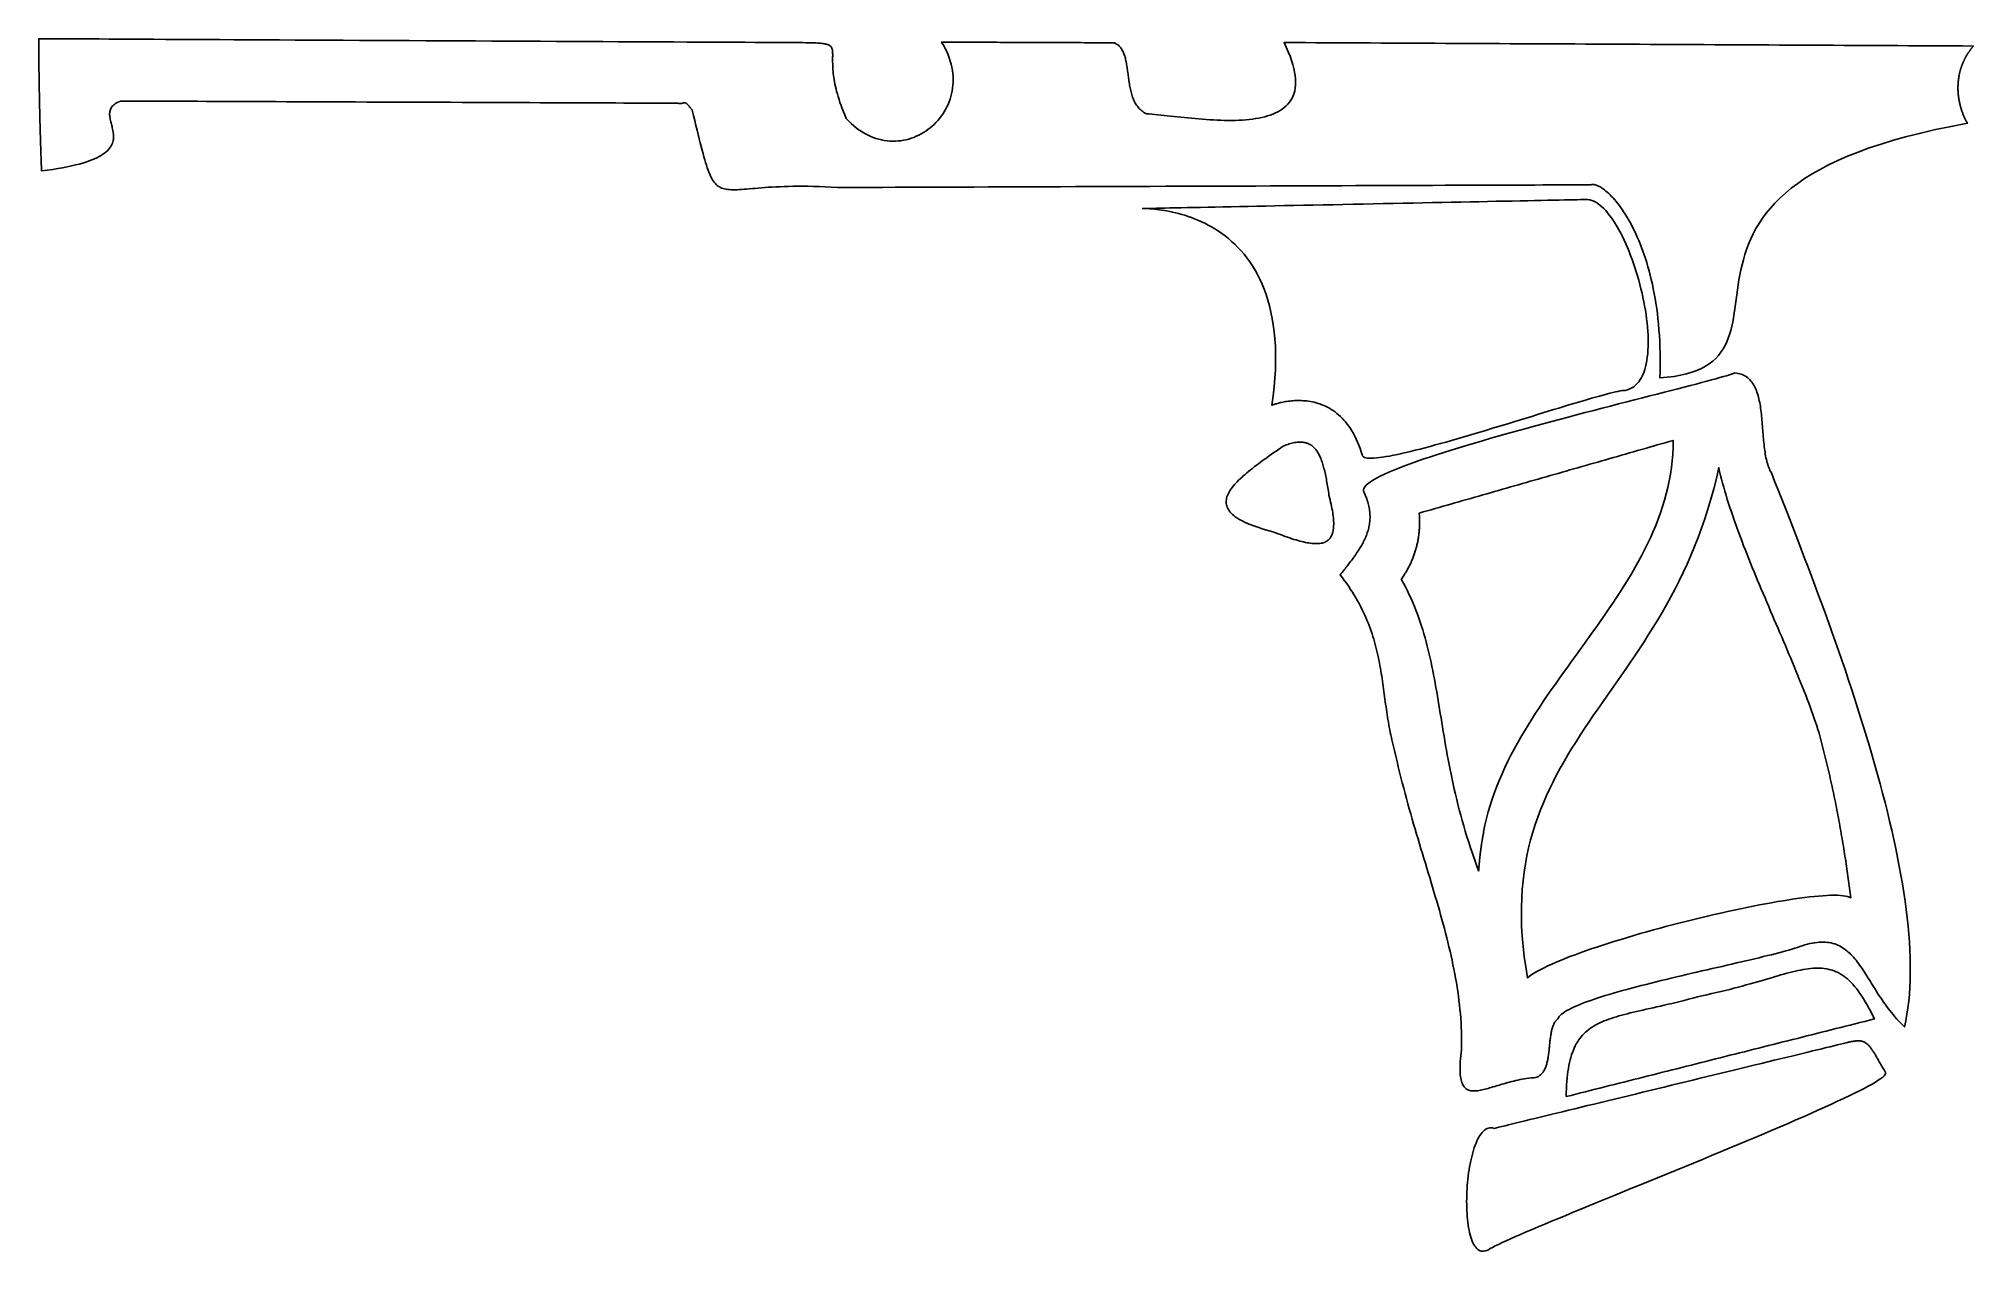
# Model space of a CAD drawing. Header units: metres. Extents: x 11 to 138, y -150 to -70.
import ezdxf

# ---------------------------------------------------------------- set-up
doc = ezdxf.new("R2010")
doc.units = ezdxf.units.M

msp = doc.modelspace()

# ---------------------------------------------------------------- linework, layer by layer
for points in [[(136.851644, -72.31761), (136.858756, -72.285606), (136.866122, -72.253856), (136.873742, -72.222106), (136.881616, -72.190356), (136.889744, -72.15886), (136.898126, -72.127364), (136.906762, -72.096122), (136.915652, -72.06488), (136.924796, -72.033638), (136.934194, -72.00265), (136.943846, -71.971662), (136.953752, -71.940674), (136.963912, -71.90994), (136.974326, -71.879206), (136.984994, -71.848726), (136.995916, -71.818246), (137.006838, -71.787766), (137.018014, -71.75754), (137.029444, -71.727314), (137.041128, -71.697342), (137.053066, -71.66737), (137.065258, -71.637398), (137.077704, -71.60768), (137.090404, -71.577962), (137.103358, -71.548498), (137.116312, -71.519034), (137.12952, -71.489824), (137.142982, -71.460614), (137.156698, -71.431404), (137.170668, -71.402448), (137.184892, -71.373492), (137.19937, -71.34479), (137.213848, -71.316088), (137.22858, -71.28764), (137.243566, -71.259192), (137.258806, -71.230998), (137.2743, -71.202804), (137.289794, -71.17461), (137.305542, -71.14667), (137.321544, -71.11873), (137.3378, -71.091044), (137.35431, -71.063358), (137.37082, -71.035926), (137.387584, -71.008494), (137.404602, -70.981316), (137.421874, -70.954138), (137.439146, -70.927214), (137.456672, -70.90029), (137.474452, -70.87362), (137.492486, -70.84695), (137.51052, -70.820534), (137.528808, -70.794118), (137.54735, -70.767956), (137.566146, -70.741794), (137.584942, -70.715886), (137.603992, -70.689978), (137.623296, -70.664324), (137.6426, -70.63867), (137.662158, -70.61327), (137.68197, -70.58787), (137.702036, -70.562724), (137.722102, -70.537578), (137.742422, -70.512686), (137.762996, -70.487794), (137.056876, -70.484238), (136.350756, -70.480682), (135.644636, -70.477126), (134.938516, -70.47357), (134.232396, -70.470014), (133.526276, -70.466458), (132.820156, -70.462902), (132.114036, -70.459346), (131.407916, -70.45579), (130.701796, -70.452234), (129.995676, -70.448678), (129.289556, -70.445122), (128.583436, -70.441566), (127.877316, -70.43801), (127.171196, -70.434454), (126.465076, -70.430898), (125.758956, -70.427342), (125.052836, -70.423786), (124.346716, -70.42023), (123.640596, -70.416674), (122.934476, -70.413118), (122.228356, -70.409562), (121.522236, -70.406006), (120.816116, -70.40245), (120.109996, -70.398894), (119.403876, -70.395338), (118.697756, -70.391782), (117.991636, -70.388226), (117.285516, -70.38467), (116.579396, -70.381114), (115.873276, -70.377558), (115.167156, -70.374002), (114.461036, -70.370446), (113.754916, -70.36689), (113.048796, -70.363334), (112.342676, -70.359778), (111.636556, -70.356222), (110.930436, -70.352666), (110.224316, -70.34911), (109.518196, -70.345554), (108.812076, -70.341998), (108.105956, -70.338442), (107.399836, -70.334886), (106.693716, -70.33133), (105.987596, -70.327774), (105.281476, -70.324218), (104.575356, -70.320662), (103.869236, -70.317106), (103.163116, -70.31355), (102.456996, -70.309994), (101.750876, -70.306438), (101.044756, -70.302882), (100.338636, -70.299326), (99.632516, -70.29577), (98.926396, -70.292214), (98.220276, -70.288658), (97.514156, -70.285102), (96.808036, -70.281546), (96.101916, -70.27799), (95.395796, -70.274434), (94.689676, -70.270878), (93.983556, -70.267322), (93.277436, -70.263766), (92.571316, -70.26021), (92.720414, -70.573138), (92.85224, -70.87362), (92.967048, -71.161656), (93.065346, -71.437754), (93.147642, -71.702168), (93.21419, -71.954898), (93.265498, -72.196452), (93.30182, -72.42683), (93.323664, -72.64654), (93.331284, -72.855582), (93.325188, -73.05421), (93.30563, -73.242678), (93.273118, -73.421494), (93.227906, -73.590658), (93.170502, -73.75017), (93.101414, -73.900538), (93.020896, -74.042016), (92.929456, -74.174858), (92.827348, -74.299064), (92.714826, -74.415142), (92.592398, -74.523092), (92.460572, -74.623422), (92.319602, -74.716132), (92.169996, -74.801476), (92.012262, -74.879962), (91.8464, -74.95159), (91.673172, -75.016614), (91.492832, -75.075288), (91.305634, -75.127866), (91.112086, -75.174348), (90.912696, -75.215242), (90.707718, -75.250802), (90.49766, -75.281028), (90.282776, -75.306428), (90.06332, -75.327002), (89.840054, -75.343004), (89.612978, -75.354942), (89.382854, -75.362816), (89.149936, -75.36688), (88.914478, -75.367388), (88.676988, -75.364594), (88.43772, -75.358752), (88.197182, -75.350116), (87.955882, -75.338686), (87.714074, -75.32497), (87.472266, -75.309222), (87.230712, -75.291442), (86.989666, -75.272138), (86.74989, -75.25131), (86.511384, -75.229212), (86.27491, -75.206098), (86.040722, -75.182476), (85.809074, -75.158346), (85.580474, -75.133962), (85.355176, -75.109578), (85.133688, -75.085194), (84.916518, -75.061318), (84.70392, -75.038204), (84.496148, -75.015852), (84.29371, -74.99477), (84.097114, -74.974958), (83.906614, -74.956924), (83.722718, -74.940668), (83.54568, -74.926444), (83.465162, -74.884026), (83.388708, -74.838306), (83.316318, -74.789538), (83.247738, -74.737722), (83.182714, -74.683112), (83.121246, -74.625708), (83.06308, -74.56551), (83.008216, -74.502772), (82.956654, -74.437494), (82.90814, -74.36993), (82.86242, -74.30008), (82.819748, -74.227944), (82.779616, -74.153776), (82.742024, -74.07783), (82.706972, -73.999852), (82.674206, -73.92035), (82.643726, -73.83907), (82.615278, -73.75652), (82.588862, -73.672446), (82.564224, -73.587102), (82.541364, -73.500742), (82.520028, -73.413366), (82.500216, -73.324974), (82.481674, -73.23582), (82.464402, -73.145904), (82.448146, -73.05548), (82.432906, -72.964548), (82.418682, -72.873108), (82.404966, -72.781414), (82.392012, -72.68972), (82.379566, -72.598026), (82.367374, -72.506332), (82.355436, -72.414892), (82.343752, -72.323706), (82.332068, -72.232774), (82.32013, -72.142604), (82.308192, -72.052942), (82.295746, -71.964042), (82.282792, -71.875904), (82.26933, -71.788782), (82.255106, -71.702676), (82.24012, -71.61784), (82.224118, -71.534274), (82.2071, -71.452232), (82.188812, -71.371714), (82.169254, -71.29272), (82.148172, -71.215504), (82.125566, -71.140066), (82.101182, -71.06666), (82.07502, -70.995286), (82.046826, -70.926198), (82.0166, -70.859396), (81.984088, -70.79488), (81.94929, -70.732904), (81.912206, -70.673722), (81.872582, -70.61708), (81.830164, -70.563486), (81.784952, -70.512686), (81.736946, -70.464934), (81.685892, -70.420484), (81.631536, -70.379336), (81.573878, -70.34149), (81.512918, -70.3072), (81.448402, -70.27672), (81.44129, -70.27672), (81.417922, -70.27672), (81.37906, -70.276466), (81.325212, -70.276212), (81.256886, -70.275958), (81.17459, -70.275704), (81.078832, -70.27545), (80.97012, -70.274942), (80.848962, -70.274434), (80.715866, -70.273926), (80.57134, -70.273418), (80.415892, -70.27291), (80.25003, -70.272148), (80.074262, -70.271386), (79.889096, -70.270624), (79.69504, -70.269862), (79.492856, -70.2691), (79.282798, -70.268338), (79.065374, -70.267576), (78.841346, -70.266814), (78.610968, -70.266052), (78.375002, -70.265036), (78.133702, -70.26402), (77.88783, -70.263004), (77.63764, -70.261988), (77.383894, -70.260972), (77.126846, -70.259956), (76.867258, -70.25894), (76.605638, -70.257924), (76.34224, -70.256908), (76.077826, -70.255892), (75.812904, -70.254876), (75.547982, -70.25386), (75.283314, -70.252844), (75.019662, -70.251828), (74.757534, -70.250812), (74.497438, -70.249796), (74.239882, -70.24878), (73.985374, -70.247764), (73.734422, -70.246748), (73.487534, -70.245732), (73.245218, -70.244716), (73.007982, -70.2437), (72.776588, -70.242938), (72.55129, -70.242176), (72.332596, -70.241414), (72.121014, -70.240652), (71.917306, -70.23989), (71.721726, -70.239128), (71.534782, -70.238366), (71.357236, -70.237604), (71.189342, -70.236842), (71.031862, -70.236334), (70.88505, -70.235826), (70.749668, -70.235318), (70.62597, -70.23481), (70.514718, -70.234302), (70.416166, -70.234048), (70.331076, -70.233794), (70.259956, -70.23354), (70.203314, -70.233286), (70.161404, -70.233032), (70.134988, -70.233032), (70.124574, -70.233032), (70.248272, -70.441312), (70.360286, -70.649592), (70.460616, -70.857364), (70.549516, -71.064628), (70.62724, -71.27113), (70.694042, -71.476616), (70.750176, -71.681086), (70.795896, -71.884286), (70.831456, -72.085962), (70.856856, -72.28586), (70.872604, -72.483726), (70.878954, -72.67956), (70.875906, -72.873108), (70.863714, -73.064116), (70.842886, -73.252584), (70.813422, -73.438004), (70.775576, -73.620376), (70.729602, -73.7997), (70.675754, -73.975468), (70.614286, -74.14768), (70.545198, -74.316082), (70.468998, -74.48042), (70.38594, -74.640694), (70.296024, -74.796396), (70.199758, -74.947526), (70.097142, -75.09383), (69.98843, -75.235308), (69.87413, -75.371706), (69.754242, -75.50277), (69.62902, -75.628246), (69.498718, -75.74788), (69.36359, -75.861672), (69.223636, -75.969368), (69.079364, -76.070714), (68.931028, -76.165456), (68.778628, -76.253594), (68.622672, -76.334874), (68.46316, -76.409042), (68.300346, -76.476098), (68.134738, -76.535534), (67.966336, -76.58735), (67.795394, -76.631292), (67.622166, -76.66736), (67.446906, -76.6953), (67.269614, -76.714604), (67.090798, -76.725526), (66.910712, -76.727558), (66.729356, -76.7207), (66.547238, -76.704698), (66.364358, -76.679298), (66.18097, -76.644246), (65.997582, -76.599542), (65.814194, -76.544932), (65.63106, -76.480162), (65.448434, -76.404978), (65.26657, -76.31938), (65.085722, -76.223114), (64.90589, -76.115926), (64.727582, -75.997562), (64.551052, -75.868022), (64.3763, -75.727052), (64.20358, -75.574398), (64.0334, -75.409806), (63.86576, -75.233276), (63.771272, -75.009756), (63.683642, -74.793094), (63.60287, -74.58329), (63.528448, -74.38009), (63.460122, -74.183494), (63.397638, -73.993248), (63.340742, -73.809352), (63.28918, -73.631806), (63.242698, -73.460356), (63.201042, -73.294748), (63.163958, -73.134982), (63.131192, -72.981058), (63.10249, -72.832976), (63.077598, -72.690482), (63.056262, -72.553322), (63.038228, -72.421496), (63.023242, -72.295004), (63.010796, -72.173592), (63.00089, -72.05726), (62.99327, -71.945754), (62.987682, -71.839074), (62.983618, -71.73722), (62.981078, -71.639938), (62.979808, -71.546974), (62.9793, -71.458582), (62.979554, -71.374254), (62.980062, -71.294244), (62.980824, -71.218298), (62.981332, -71.146162), (62.981586, -71.077836), (62.981078, -71.01332), (62.979554, -70.95236), (62.977014, -70.894956), (62.97295, -70.840854), (62.967108, -70.790054), (62.959234, -70.742556), (62.949328, -70.698106), (62.936882, -70.656704), (62.921642, -70.618096), (62.903354, -70.582282), (62.881764, -70.549008), (62.856618, -70.518274), (62.827662, -70.49008), (62.794642, -70.464172), (62.757304, -70.44055), (62.715394, -70.41896), (62.668658, -70.399402), (62.616842, -70.381622), (62.559692, -70.36562), (62.496954, -70.351396), (62.428374, -70.338696), (62.353444, -70.327266), (62.272164, -70.31736), (62.18428, -70.308724), (62.089538, -70.301104), (61.98743, -70.2945), (61.877956, -70.288912), (61.760608, -70.284086), (61.635386, -70.279768), (61.502036, -70.276212), (61.36005, -70.273164), (61.209428, -70.27037), (61.049662, -70.26783), (60.880498, -70.265544), (60.496704, -70.263512), (60.063888, -70.261226), (59.583828, -70.258686), (59.058302, -70.255892), (58.489088, -70.252844), (57.877964, -70.249796), (57.226708, -70.246494), (56.537098, -70.242938), (55.810658, -70.239128), (55.04942, -70.235318), (54.255162, -70.231254), (53.429408, -70.226936), (52.57419, -70.222618), (51.691032, -70.218046), (50.781712, -70.213474), (49.848262, -70.208648), (48.892206, -70.203822), (47.915322, -70.198742), (46.919388, -70.193662), (45.906182, -70.188328), (44.877482, -70.182994), (43.835066, -70.17766), (42.780458, -70.172326), (41.71569, -70.166738), (40.64254, -70.16115), (39.562532, -70.155562), (38.477698, -70.149974), (37.389562, -70.144386), (36.299902, -70.138798), (35.210496, -70.13321), (34.123376, -70.127622), (33.040066, -70.122034), (31.962344, -70.116446), (30.891988, -70.110858), (29.830776, -70.10527), (28.780232, -70.099936), (27.742388, -70.094602), (26.719022, -70.089268), (25.711658, -70.084188), (24.722328, -70.079108), (23.752556, -70.074028), (22.804374, -70.069202), (21.879306, -70.064376), (20.97913, -70.059804), (20.105624, -70.055232), (19.26082, -70.050914), (18.446242, -70.046596), (17.663668, -70.042532), (16.914622, -70.038722), (16.201136, -70.035166), (15.524988, -70.03161), (14.887956, -70.028308), (14.291564, -70.02526), (13.737844, -70.022466), (13.22832, -70.019926), (12.765024, -70.01764), (12.34948, -70.015608), (11.983466, -70.01383), (11.66876, -70.012306), (11.40714, -70.011036), (11.200384, -70.01002), (11.05027, -70.009258), (10.958576, -70.00875), (10.92708, -70.008496), (10.92708, -70.09384), (10.927334, -70.183502), (10.927588, -70.277228), (10.928096, -70.375018), (10.928604, -70.476618), (10.929366, -70.582028), (10.930128, -70.691248), (10.931144, -70.80377), (10.93216, -70.919848), (10.93343, -71.038974), (10.9347, -71.161402), (10.93597, -71.286624), (10.937494, -71.414894), (10.939018, -71.545704), (10.940796, -71.679308), (10.942574, -71.815198), (10.944352, -71.953374), (10.946384, -72.093836), (10.948416, -72.23633), (10.950702, -72.380856), (10.952988, -72.52716), (10.955274, -72.675242), (10.957814, -72.824848), (10.960354, -72.975724), (10.962894, -73.12787), (10.965688, -73.281286), (10.968482, -73.435718), (10.97153, -73.590912), (10.974578, -73.746868), (10.977626, -73.903586), (10.980674, -74.060812), (10.983976, -74.218292), (10.987278, -74.376026), (10.99058, -74.534014), (10.994136, -74.692002), (10.997692, -74.849736), (11.001248, -75.007216), (11.004804, -75.164188), (11.008614, -75.320652), (11.012424, -75.476608), (11.016234, -75.631802), (11.020044, -75.78598), (11.024108, -75.939142), (11.028172, -76.091034), (11.032236, -76.241656), (11.0363, -76.390754), (11.040618, -76.538328), (11.044936, -76.684124), (11.049254, -76.828142), (11.053572, -76.970128), (11.05789, -77.110082), (11.062208, -77.24775), (11.06678, -77.383132), (11.071352, -77.515974), (11.075924, -77.646276), (11.080496, -77.773784), (11.085068, -77.898244), (11.08964, -78.01991), (11.094466, -78.138274), (11.099292, -78.253336), (11.104118, -78.365096), (11.108944, -78.4733), (11.11377, -78.577948), (11.118596, -78.678786), (11.491214, -78.62951), (11.844274, -78.577948), (12.178284, -78.5241), (12.494006, -78.46822), (12.791694, -78.410308), (13.071856, -78.350364), (13.335, -78.288642), (13.581634, -78.225142), (13.812266, -78.159864), (14.027404, -78.093062), (14.227556, -78.024736), (14.412976, -77.954886), (14.584426, -77.883512), (14.742414, -77.810868), (14.887194, -77.736954), (15.019528, -77.66177), (15.139924, -77.58557), (15.248636, -77.508354), (15.346172, -77.430122), (15.433294, -77.350874), (15.510256, -77.270864), (15.577566, -77.190092), (15.635732, -77.108558), (15.685516, -77.026516), (15.727172, -76.943966), (15.761208, -76.860908), (15.788132, -76.777342), (15.808452, -76.693522), (15.822422, -76.609448), (15.830804, -76.525374), (15.834106, -76.441046), (15.832836, -76.356718), (15.827248, -76.27239), (15.818104, -76.188316), (15.805658, -76.104496), (15.790672, -76.02093), (15.7734, -75.937618), (15.754604, -75.854814), (15.734538, -75.772518), (15.71371, -75.69073), (15.692628, -75.609704), (15.672054, -75.52944), (15.652242, -75.449938), (15.6337, -75.371198), (15.616936, -75.293474), (15.602458, -75.216766), (15.59052, -75.141074), (15.581884, -75.066652), (15.577058, -74.9935), (15.57655, -74.921618), (15.580614, -74.851006), (15.590012, -74.781918), (15.605252, -74.714354), (15.626588, -74.648568), (15.654528, -74.584306), (15.689834, -74.521822), (15.73276, -74.461116), (15.783814, -74.402442), (15.843758, -74.3458), (15.912846, -74.29119), (15.991586, -74.238612), (16.080486, -74.18832), (16.180054, -74.140314), (16.290798, -74.094594), (16.428466, -74.095102), (16.605504, -74.095864), (16.820388, -74.096626), (17.072102, -74.097642), (17.359122, -74.098912), (17.680432, -74.100182), (18.034762, -74.101706), (18.420842, -74.10323), (18.837656, -74.105008), (19.28368, -74.106786), (19.757898, -74.108564), (20.25904, -74.110596), (20.785836, -74.112628), (21.337016, -74.114914), (21.91131, -74.1172), (22.507702, -74.119486), (23.124668, -74.122026), (23.761192, -74.124566), (24.416004, -74.127106), (25.087834, -74.129646), (25.775412, -74.13244), (26.477722, -74.135234), (27.19324, -74.138028), (27.92095, -74.140822), (28.659582, -74.14387), (29.407866, -74.146918), (30.164532, -74.149966), (30.92831, -74.153014), (31.698184, -74.156062), (32.47263, -74.15911), (33.250632, -74.162158), (34.03092, -74.165206), (34.812224, -74.168254), (35.593274, -74.171302), (36.373054, -74.17435), (37.15004, -74.177398), (37.923216, -74.180446), (38.691312, -74.183494), (39.453058, -74.186542), (40.207184, -74.18959), (40.95242, -74.192638), (41.68775, -74.195432), (42.41165, -74.198226), (43.123104, -74.20102), (43.820842, -74.203814), (44.503594, -74.206608), (45.170344, -74.209148), (45.819568, -74.211688), (46.449996, -74.214228), (47.060612, -74.216768), (47.650146, -74.219054), (48.217328, -74.22134), (48.760888, -74.223372), (49.27981, -74.225404), (49.77257, -74.227436), (50.238152, -74.229214), (50.675286, -74.230992), (51.082702, -74.232516), (51.45913, -74.23404), (51.8033, -74.23531), (52.113942, -74.23658), (52.39004, -74.237596), (52.630324, -74.238612), (52.833524, -74.239374), (52.85359, -74.245978), (52.872894, -74.251566), (52.891436, -74.256392), (52.909216, -74.260202), (52.926234, -74.26325), (52.942744, -74.265536), (52.958492, -74.26706), (52.973732, -74.267822), (52.988464, -74.268076), (53.002434, -74.267568), (53.015896, -74.266552), (53.029104, -74.265028), (53.041804, -74.262996), (53.053996, -74.26071), (53.065934, -74.25817), (53.077364, -74.255122), (53.08854, -74.25182), (53.099462, -74.248518), (53.11013, -74.244962), (53.120544, -74.241152), (53.130704, -74.237342), (53.14061, -74.233532), (53.150262, -74.229722), (53.159914, -74.226166), (53.169566, -74.22261), (53.178964, -74.219308), (53.188362, -74.21626), (53.19776, -74.213466), (53.207158, -74.210926), (53.216556, -74.20864), (53.226208, -74.206862), (53.23586, -74.205592), (53.245512, -74.20483), (53.255418, -74.204576), (53.265578, -74.205084), (53.275992, -74.2061), (53.28666, -74.207878), (53.297582, -74.210418), (53.308758, -74.21372), (53.320188, -74.217784), (53.332126, -74.222864), (53.344318, -74.22896), (53.357018, -74.236072), (53.370226, -74.2442), (53.383942, -74.253344), (53.398166, -74.263758), (53.412898, -74.275188), (53.428138, -74.287888), (53.443886, -74.301858), (53.460396, -74.317098), (53.477414, -74.333862), (53.495194, -74.35215), (53.513736, -74.371708), (53.53304, -74.39279), (53.553106, -74.41565), (53.573934, -74.440034), (53.595524, -74.466196), (53.617876, -74.493882), (53.641244, -74.523346), (53.665374, -74.554588), (53.69052, -74.587862), (53.716682, -74.622914), (53.74386, -74.659998), (53.772054, -74.699114), (53.85943, -75.048618), (53.942234, -75.382628), (54.020974, -75.701398), (54.095904, -76.005436), (54.167278, -76.294996), (54.235604, -76.570332), (54.300882, -76.831952), (54.36362, -77.08011), (54.424072, -77.31506), (54.482746, -77.53731), (54.539642, -77.74686), (54.595268, -77.944472), (54.649878, -78.130146), (54.703726, -78.30439), (54.757066, -78.467458), (54.810406, -78.619858), (54.864, -78.761844), (54.918102, -78.89367), (54.972966, -79.01559), (55.028846, -79.128112), (55.08625, -79.23149), (55.145432, -79.325978), (55.206646, -79.412084), (55.270146, -79.490062), (55.33644, -79.560166), (55.405528, -79.622904), (55.477918, -79.67853), (55.553864, -79.727298), (55.633874, -79.769462), (55.717948, -79.80553), (55.806594, -79.835756), (55.900066, -79.860648), (55.998618, -79.88046), (56.102758, -79.895446), (56.21274, -79.90586), (56.328564, -79.91221), (56.450738, -79.91475), (56.57977, -79.913734), (56.71566, -79.90967), (56.858916, -79.902812), (57.009792, -79.893414), (57.168542, -79.881984), (57.33542, -79.868776), (57.510934, -79.854044), (57.695338, -79.838042), (57.888886, -79.821278), (58.091832, -79.80426), (58.30443, -79.786988), (58.527188, -79.76997), (58.76036, -79.75346), (59.0042, -79.737712), (59.258962, -79.723234), (59.525154, -79.71028), (59.80303, -79.699358), (60.09259, -79.690468), (60.394596, -79.684118), (60.709048, -79.680562), (61.036454, -79.680308), (61.376814, -79.68361), (61.730636, -79.690722), (62.098428, -79.702152), (62.48019, -79.718154), (62.87643, -79.738982), (63.287148, -79.76489), (63.999618, -79.76235), (64.735964, -79.75981), (65.49517, -79.757016), (66.275966, -79.754222), (67.07759, -79.751428), (67.898772, -79.74838), (68.738496, -79.745332), (69.595746, -79.742284), (70.469506, -79.739236), (71.358506, -79.735934), (72.26173, -79.732632), (73.178162, -79.72933), (74.106786, -79.726028), (75.046586, -79.722726), (75.996546, -79.719424), (76.955396, -79.716122), (77.92212, -79.712566), (78.895702, -79.70901), (79.875126, -79.705454), (80.859122, -79.701898), (81.846928, -79.698342), (82.837274, -79.694786), (83.829144, -79.69123), (84.821522, -79.687674), (85.813392, -79.684118), (86.803484, -79.680562), (87.790782, -79.677006), (88.774524, -79.67345), (89.75344, -79.669894), (90.72626, -79.666338), (91.692222, -79.662782), (92.650056, -79.65948), (93.598746, -79.656178), (94.537276, -79.652876), (95.46463, -79.649574), (96.379792, -79.646272), (97.281492, -79.64297), (98.168968, -79.639922), (99.04095, -79.636874), (99.896168, -79.633826), (100.73386, -79.630778), (101.55301, -79.62773), (102.352348, -79.624936), (103.130858, -79.622142), (103.887524, -79.619348), (104.62133, -79.616808), (105.331006, -79.614268), (106.01579, -79.611728), (106.674412, -79.609442), (107.305856, -79.607156), (107.909106, -79.605124), (108.483146, -79.603092), (109.026706, -79.60106), (109.53877, -79.599282), (110.018322, -79.597504), (110.464346, -79.59598), (110.875826, -79.594456), (111.251746, -79.593186), (111.590836, -79.591916), (111.89208, -79.5909), (112.154462, -79.589884), (112.376966, -79.589122), (112.558576, -79.58836), (112.698022, -79.587852), (112.745266, -79.576168), (112.796574, -79.57058), (112.851946, -79.571342), (112.911128, -79.5782), (112.973866, -79.591408), (113.04016, -79.610966), (113.109756, -79.636874), (113.1824, -79.669132), (113.258092, -79.70774), (113.336578, -79.752698), (113.417604, -79.804006), (113.50117, -79.861918), (113.587022, -79.92618), (113.67516, -79.996792), (113.765076, -80.074008), (113.857024, -80.157828), (113.950496, -80.247998), (114.045492, -80.344772), (114.141758, -80.44815), (114.239294, -80.558132), (114.337846, -80.674718), (114.43716, -80.797908), (114.537236, -80.927956), (114.63782, -81.064608), (114.738912, -81.207864), (114.840004, -81.357978), (114.941096, -81.514696), (115.042188, -81.678272), (115.143026, -81.848706), (115.243356, -82.025744), (115.343178, -82.20964), (115.441984, -82.400394), (115.540028, -82.598006), (115.636802, -82.80273), (115.732306, -83.014312), (115.82654, -83.232752), (115.918996, -83.45805), (116.009674, -83.69046), (116.098574, -83.929728), (116.185442, -84.176108), (116.270024, -84.4296), (116.352066, -84.690204), (116.431568, -84.95792), (116.508276, -85.232748), (116.58219, -85.514688), (116.653056, -85.80374), (116.72062, -86.099904), (116.784882, -86.40318), (116.845334, -86.713822), (116.90223, -87.031576), (116.955062, -87.356696), (117.004084, -87.688928), (117.048788, -88.028526), (117.089174, -88.37549), (117.124988, -88.72982), (117.155976, -89.091516), (117.182138, -89.460578), (117.20322, -89.837006), (117.219222, -90.2208), (117.22989, -90.61196), (117.23497, -91.01074), (117.234462, -91.416886), (117.227858, -91.830652), (117.215412, -92.251784), (117.702076, -92.206318), (118.153688, -92.145358), (118.571772, -92.069158), (118.957598, -91.978226), (119.312944, -91.87307), (119.638826, -91.753944), (119.937022, -91.621356), (120.208802, -91.475814), (120.455436, -91.317572), (120.678702, -91.147138), (120.87987, -90.96502), (121.06021, -90.771472), (121.221246, -90.567002), (121.364502, -90.352118), (121.491502, -90.127074), (121.603516, -89.892378), (121.701814, -89.648284), (121.788174, -89.395554), (121.863612, -89.134442), (121.929906, -88.865202), (121.988326, -88.588596), (122.040396, -88.304878), (122.087386, -88.014302), (122.131074, -87.71763), (122.172476, -87.414862), (122.21337, -87.10676), (122.254772, -86.793578), (122.29846, -86.475824), (122.345704, -86.154006), (122.398028, -85.828378), (122.456956, -85.499448), (122.523758, -85.167724), (122.599704, -84.83346), (122.686572, -84.497164), (122.785632, -84.159344), (122.898154, -83.820254), (123.025662, -83.480402), (123.16968, -83.140296), (123.331732, -82.80019), (123.513088, -82.460592), (123.715272, -82.121756), (123.939554, -81.784444), (124.187458, -81.44891), (124.460254, -81.115408), (124.75972, -80.7847), (125.087126, -80.456786), (125.443742, -80.132428), (125.831092, -79.81188), (126.2507, -79.49565), (126.703836, -79.184246), (127.192024, -78.877922), (127.716788, -78.577186), (128.279398, -78.282546), (128.881378, -77.994256), (129.523998, -77.712824), (130.209036, -77.438758), (130.937508, -77.172312), (131.711192, -76.913994), (132.531358, -76.664058), (133.399276, -76.423266), (134.316724, -76.191872), (135.284972, -75.97013), (136.30529, -75.758548), (137.379202, -75.557634), (137.353548, -75.512168), (137.328402, -75.466448), (137.303764, -75.420474), (137.279634, -75.374246), (137.256012, -75.32751), (137.232898, -75.28052), (137.210292, -75.23353), (137.188194, -75.186286), (137.166604, -75.138788), (137.145522, -75.091036), (137.124948, -75.04303), (137.104882, -74.99477), (137.085324, -74.946256), (137.066274, -74.897488), (137.047986, -74.84872), (137.030206, -74.799698), (137.012934, -74.750422), (136.99617, -74.700892), (136.979914, -74.651362), (136.964166, -74.601578), (136.948926, -74.55154), (136.934448, -74.501502), (136.920478, -74.45121), (136.907016, -74.400664), (136.894062, -74.350118), (136.881616, -74.299318), (136.869932, -74.248518), (136.858756, -74.197464), (136.848088, -74.14641), (136.837928, -74.095102), (136.82853, -74.043794), (136.81964, -73.992232), (136.811258, -73.94067), (136.803384, -73.889108), (136.796272, -73.837292), (136.789668, -73.785476), (136.783572, -73.73366), (136.778238, -73.68159), (136.773412, -73.62952), (136.769094, -73.57745), (136.765538, -73.52538), (136.76249, -73.47331), (136.760204, -73.420986), (136.758426, -73.368662), (136.757156, -73.316338), (136.756648, -73.264014), (136.756648, -73.21169), (136.75741, -73.159366), (136.75868, -73.107042), (136.760712, -73.054718), (136.763252, -73.002394), (136.766554, -72.95007), (136.770364, -72.897746), (136.774936, -72.845422), (136.780016, -72.793098), (136.785858, -72.740774), (136.792208, -72.68845), (136.79932, -72.636126), (136.807194, -72.584056), (136.815576, -72.531986), (136.82472, -72.479916), (136.834372, -72.427846), (136.844786, -72.37603), (136.855962, -72.324214)], [(97.706434, -97.32772), (97.730818, -97.382584), (97.776538, -97.427796), (97.842832, -97.46361), (97.929192, -97.49028), (98.034856, -97.508314), (98.159062, -97.517712), (98.301302, -97.518982), (98.460814, -97.512378), (98.63709, -97.4979), (98.829368, -97.476056), (99.036886, -97.4471), (99.259136, -97.411286), (99.49561, -97.368868), (99.745546, -97.320354), (100.008182, -97.265744), (100.28301, -97.205292), (100.569268, -97.139506), (100.866194, -97.06864), (101.17328, -96.992948), (101.490018, -96.91243), (101.815646, -96.827594), (102.149402, -96.738694), (102.490778, -96.646238), (102.839012, -96.550226), (103.193596, -96.450912), (103.553768, -96.348804), (103.918766, -96.243902), (104.288082, -96.136714), (104.660954, -96.027494), (105.036874, -95.916496), (105.41508, -95.803974), (105.795064, -95.690182), (106.176064, -95.575374), (106.557318, -95.459804), (106.938318, -95.34398), (107.318302, -95.227902), (107.696762, -95.112078), (108.072936, -94.996762), (108.446316, -94.881954), (108.81614, -94.768162), (109.181646, -94.65564), (109.542326, -94.544642), (109.897672, -94.435676), (110.246922, -94.328742), (110.589314, -94.224094), (110.924086, -94.12224), (111.25073, -94.02318), (111.568738, -93.927422), (111.877348, -93.83522), (112.175798, -93.746828), (112.46358, -93.6625), (112.739932, -93.58249), (113.004346, -93.507052), (113.25606, -93.436694), (113.494312, -93.371416), (113.718594, -93.311472), (113.928398, -93.25737), (114.122708, -93.209364), (114.30127, -93.167708), (114.463068, -93.132656), (114.607594, -93.104462), (114.73434, -93.08338), (114.842544, -93.069664), (114.931444, -93.063568), (115.0874, -93.026738), (115.233958, -92.97416), (115.371372, -92.906596), (115.499642, -92.824554), (115.619022, -92.728288), (115.729766, -92.61856), (115.831874, -92.495878), (115.9256, -92.36075), (116.010944, -92.21343), (116.08816, -92.05468), (116.157502, -91.885008), (116.21897, -91.704922), (116.272818, -91.514676), (116.319046, -91.315032), (116.357908, -91.106498), (116.389658, -90.889582), (116.414296, -90.664792), (116.432076, -90.432382), (116.442998, -90.193114), (116.447316, -89.947496), (116.445284, -89.696036), (116.436902, -89.439242), (116.422424, -89.177622), (116.402104, -88.91143), (116.375942, -88.641428), (116.344192, -88.368124), (116.306854, -88.092026), (116.264182, -87.813642), (116.21643, -87.53348), (116.163598, -87.252048), (116.10594, -86.969854), (116.043456, -86.687152), (115.9764, -86.404704), (115.905026, -86.123018), (115.829334, -85.842602), (115.749578, -85.563964), (115.665758, -85.287612), (115.578128, -85.014054), (115.486942, -84.743798), (115.3922, -84.477352), (115.294156, -84.215224), (115.193064, -83.957922), (115.088924, -83.705954), (114.98199, -83.459828), (114.872262, -83.220052), (114.759994, -82.987134), (114.645186, -82.761582), (114.528346, -82.543904), (114.40922, -82.334608), (114.288316, -82.134202), (114.165634, -81.943194), (114.041174, -81.762092), (113.915444, -81.591404), (113.788444, -81.431638), (113.660174, -81.283302), (113.530888, -81.147158), (113.40084, -81.02346), (113.27003, -80.912716), (113.138712, -80.815434), (113.006886, -80.732122), (112.87506, -80.663288), (112.74298, -80.60944), (112.611154, -80.571086), (112.479582, -80.548734), (112.360964, -80.551274), (112.20704, -80.554322), (112.01908, -80.558132), (111.798354, -80.562704), (111.545878, -80.567784), (111.262922, -80.573626), (110.950756, -80.579976), (110.610396, -80.586834), (110.243112, -80.594454), (109.850174, -80.602582), (109.432598, -80.611218), (108.991654, -80.620108), (108.528612, -80.629506), (108.044488, -80.639412), (107.540552, -80.649826), (107.018074, -80.660494), (106.478324, -80.671416), (105.922318, -80.682846), (105.351072, -80.69453), (104.76611, -80.706468), (104.168448, -80.71866), (103.559356, -80.731106), (102.93985, -80.743806), (102.3112, -80.75676), (101.674676, -80.769714), (101.031294, -80.782922), (100.382324, -80.79613), (99.729036, -80.809592), (99.072446, -80.823054), (98.414078, -80.836516), (97.754694, -80.849978), (97.095818, -80.86344), (96.438466, -80.876902), (95.783908, -80.890364), (95.13316, -80.903572), (94.487492, -80.91678), (93.848174, -80.929734), (93.216476, -80.942688), (92.593414, -80.955388), (91.980004, -80.967834), (91.37777, -80.980026), (90.787728, -80.991964), (90.211148, -81.003648), (89.649046, -81.015078), (89.102946, -81.026254), (88.57361, -81.037176), (88.062562, -81.04759), (87.570818, -81.05775), (87.099648, -81.067402), (86.650068, -81.076546), (86.223602, -81.085182), (85.821266, -81.09331), (85.444076, -81.10093), (85.093302, -81.108042), (84.770214, -81.114646), (84.476082, -81.120742), (84.211922, -81.126076), (83.979004, -81.130902), (83.778344, -81.134966), (83.611466, -81.138268), (83.479132, -81.141062), (83.382866, -81.143094), (83.323684, -81.144364), (83.302856, -81.144872), (83.310476, -81.144618), (83.332828, -81.14411), (83.369404, -81.143856), (83.419696, -81.14411), (83.482942, -81.145126), (83.558888, -81.147158), (83.647026, -81.150714), (83.746848, -81.155794), (83.857592, -81.162906), (83.979004, -81.172558), (84.110322, -81.18475), (84.251292, -81.19999), (84.401152, -81.218532), (84.559648, -81.24063), (84.726018, -81.266792), (84.899754, -81.297272), (85.080602, -81.332324), (85.2678, -81.372202), (85.46084, -81.417414), (85.659214, -81.468214), (85.862414, -81.524856), (86.069932, -81.587594), (86.28126, -81.656936), (86.49589, -81.733136), (86.713314, -81.816448), (86.93277, -81.907126), (87.154004, -82.005678), (87.376508, -82.112358), (87.59952, -82.22742), (87.822786, -82.351118), (88.045798, -82.48396), (88.267794, -82.6262), (88.488266, -82.778092), (88.70696, -82.93989), (88.923114, -83.112102), (89.13622, -83.294982), (89.346024, -83.488784), (89.551764, -83.694016), (89.752932, -83.910678), (89.94902, -84.139278), (90.13952, -84.380324), (90.323924, -84.633816), (90.501724, -84.900262), (90.672412, -85.179916), (90.83548, -85.473032), (90.990166, -85.779864), (91.136216, -86.10092), (91.273122, -86.436454), (91.400122, -86.78672), (91.516962, -87.152226), (91.62288, -87.533226), (91.717622, -87.929974), (91.800426, -88.342724), (91.871038, -88.771984), (91.928696, -89.217754), (91.972892, -89.680542), (92.003118, -90.160856), (92.01912, -90.658696), (92.020136, -91.17457), (92.005658, -91.708732), (91.975178, -92.26169), (91.928188, -92.833444), (91.863926, -93.424502), (91.782138, -94.035118), (91.78544, -94.033848), (91.795092, -94.030038), (91.81084, -94.024196), (91.83243, -94.016322), (91.859862, -94.00667), (91.892882, -93.99524), (91.93149, -93.98254), (91.975432, -93.96857), (92.024454, -93.953584), (92.078556, -93.937582), (92.137484, -93.921072), (92.200984, -93.904054), (92.269056, -93.886782), (92.341192, -93.86951), (92.417646, -93.852492), (92.49791, -93.835728), (92.581984, -93.819472), (92.669868, -93.803978), (92.761054, -93.7895), (92.855542, -93.776038), (92.953078, -93.7641), (93.053662, -93.753686), (93.15704, -93.74505), (93.262958, -93.738192), (93.371416, -93.73362), (93.48216, -93.731334), (93.594936, -93.731588), (93.709744, -93.734636), (93.82633, -93.740478), (93.94444, -93.749368), (94.064074, -93.76156), (94.184978, -93.777308), (94.306898, -93.796866), (94.429834, -93.820234), (94.553532, -93.84792), (94.677738, -93.879924), (94.802452, -93.916246), (94.927166, -93.957394), (95.052134, -94.003368), (95.177102, -94.054422), (95.301562, -94.11081), (95.425768, -94.172786), (95.549466, -94.24035), (95.672402, -94.313756), (95.794322, -94.393258), (95.915226, -94.47911), (96.03486, -94.571566), (96.15297, -94.670626), (96.269556, -94.776544), (96.384364, -94.889574), (96.49714, -95.00997), (96.607884, -95.137732), (96.716342, -95.273114), (96.82226, -95.416624), (96.925638, -95.568008), (97.026222, -95.727774), (97.123758, -95.895922), (97.218246, -96.072706), (97.309432, -96.25838), (97.397062, -96.453198), (97.481136, -96.65716), (97.5614, -96.870774), (97.637854, -97.09404), (97.70999, -97.327212)], [(97.832926, -99.76612), (97.788476, -99.67849), (97.780348, -99.586034), (97.807272, -99.488752), (97.868232, -99.386898), (97.961958, -99.280726), (98.087688, -99.170236), (98.244152, -99.055682), (98.43008, -98.937318), (98.64471, -98.815398), (98.886772, -98.689922), (99.154996, -98.561144), (99.448366, -98.429318), (99.765866, -98.294698), (100.10648, -98.157284), (100.468938, -98.01733), (100.852224, -97.87509), (101.255322, -97.730564), (101.676962, -97.584006), (102.116128, -97.43567), (102.57155, -97.28581), (103.042466, -97.134426), (103.527606, -96.982026), (104.0257, -96.828356), (104.535732, -96.673924), (105.056686, -96.51873), (105.587546, -96.363028), (106.127042, -96.207072), (106.674158, -96.051116), (107.227624, -95.89516), (107.786424, -95.739458), (108.349542, -95.584264), (108.915962, -95.429578), (109.484414, -95.275654), (110.053882, -95.122746), (110.623096, -94.971108), (111.19104, -94.82074), (111.756698, -94.671896), (112.319054, -94.52483), (112.876838, -94.379542), (113.429034, -94.23654), (113.974372, -94.095824), (114.511836, -93.957394), (115.04041, -93.821758), (115.558824, -93.688916), (116.066062, -93.559122), (116.561108, -93.43263), (117.042946, -93.30944), (117.510306, -93.189806), (117.961918, -93.073982), (118.39702, -92.962222), (118.814342, -92.854526), (119.212868, -92.751148), (119.591328, -92.652342), (119.948706, -92.558108), (120.283986, -92.4687), (120.595898, -92.384372), (120.883426, -92.305378), (121.145554, -92.231972), (121.381012, -92.164154), (121.588784, -92.102178), (121.767854, -92.046044), (121.916952, -91.99626), (122.035062, -91.952826), (122.121168, -91.915742), (122.23623, -91.92895), (122.345958, -91.948508), (122.450606, -91.974162), (122.550428, -92.005658), (122.645424, -92.042996), (122.735594, -92.085922), (122.821192, -92.134182), (122.902472, -92.187776), (122.979434, -92.24645), (123.052078, -92.310204), (123.120658, -92.37853), (123.185428, -92.451428), (123.246388, -92.528898), (123.303792, -92.610686), (123.35764, -92.696538), (123.408186, -92.7862), (123.45543, -92.879672), (123.499626, -92.976954), (123.540774, -93.077538), (123.579128, -93.181424), (123.614942, -93.288358), (123.648216, -93.39834), (123.67895, -93.511116), (123.707398, -93.626432), (123.733814, -93.744288), (123.758198, -93.86443), (123.78055, -93.986604), (123.801124, -94.11081), (123.820174, -94.236794), (123.8377, -94.364302), (123.853956, -94.493334), (123.868942, -94.623636), (123.882912, -94.754954), (123.89612, -94.887288), (123.908312, -95.020384), (123.919996, -95.154242), (123.931172, -95.288608), (123.94184, -95.423228), (123.952254, -95.557848), (123.962668, -95.692468), (123.973082, -95.826834), (123.983496, -95.960946), (123.994418, -96.09455), (124.005594, -96.227392), (124.017278, -96.359472), (124.029724, -96.490536), (124.042932, -96.62033), (124.057156, -96.7486), (124.072396, -96.875346), (124.088906, -97.000568), (124.10694, -97.123758), (124.126498, -97.244916), (124.14758, -97.364042), (124.17044, -97.480882), (124.195332, -97.595182), (124.222256, -97.706688), (124.251212, -97.8154), (124.282454, -97.921064), (124.316236, -98.023426), (124.352558, -98.122486), (124.391674, -98.21799), (124.433584, -98.309938), (124.478542, -98.398076), (124.526548, -98.48215), (124.736098, -99.008184), (124.948188, -99.542092), (125.162564, -100.083366), (125.378972, -100.632006), (125.597158, -101.187504), (125.816868, -101.749352), (126.037848, -102.31755), (126.259844, -102.89159), (126.482856, -103.471218), (126.706376, -104.05618), (126.930404, -104.645968), (127.154432, -105.240582), (127.37846, -105.839514), (127.602234, -106.44251), (127.8255, -107.049062), (128.048004, -107.65917), (128.269492, -108.272326), (128.48971, -108.888276), (128.708404, -109.506766), (128.92532, -110.127288), (129.140458, -110.749588), (129.35331, -111.373412), (129.563876, -111.998506), (129.771648, -112.624362), (129.976626, -113.25098), (130.178556, -113.877852), (130.377184, -114.504724), (130.572256, -115.131088), (130.763518, -115.75669), (130.950716, -116.38153), (131.133596, -117.004846), (131.311904, -117.626638), (131.485386, -118.246398), (131.654042, -118.864126), (131.817364, -119.479314), (131.975352, -120.091454), (132.127752, -120.700546), (132.274056, -121.306082), (132.414264, -121.907808), (132.548122, -122.50547), (132.675376, -123.09856), (132.795772, -123.686824), (132.909056, -124.270008), (133.015228, -124.847858), (133.11378, -125.42012), (133.204458, -125.986286), (133.287262, -126.546102), (133.361684, -127.099314), (133.427724, -127.645668), (133.485128, -128.184656), (133.533642, -128.716024), (133.572758, -129.239518), (133.602476, -129.754884), (133.622796, -130.261614), (133.63321, -130.759708), (133.633464, -131.248658), (133.623304, -131.727956), (133.60273, -132.197602), (133.571234, -132.657088), (133.528816, -133.10616), (133.474968, -133.544564), (133.40969, -133.972046), (133.332728, -134.388098), (133.243828, -134.792466), (133.110732, -134.662164), (132.9817, -134.530592), (132.856478, -134.39775), (132.735066, -134.263892), (132.61721, -134.129018), (132.502656, -133.993382), (132.391404, -133.856984), (132.283454, -133.720078), (132.178298, -133.582664), (132.075936, -133.444996), (131.976368, -133.307328), (131.87934, -133.16966), (131.784598, -133.032246), (131.692142, -132.895086), (131.601718, -132.75818), (131.513326, -132.622036), (131.426712, -132.4864), (131.341622, -132.35178), (131.258056, -132.218176), (131.17576, -132.085588), (131.09448, -131.95427), (131.014216, -131.824476), (130.934968, -131.696206), (130.856228, -131.56946), (130.77825, -131.444746), (130.700526, -131.32181), (130.623056, -131.20116), (130.545586, -131.082542), (130.468116, -130.966464), (130.390392, -130.852926), (130.312414, -130.741928), (130.233928, -130.633724), (130.15468, -130.528568), (130.07467, -130.42646), (129.993644, -130.327654), (129.911602, -130.23215), (129.82829, -130.139948), (129.743454, -130.051556), (129.657094, -129.966974), (129.568956, -129.886202), (129.47904, -129.809494), (129.387092, -129.73685), (129.292858, -129.668524), (129.196338, -129.60477), (129.097278, -129.545588), (128.995678, -129.491232), (128.891284, -129.441702), (128.784096, -129.397252), (128.673606, -129.357882), (128.560068, -129.323846), (128.442974, -129.295144), (128.322324, -129.27203), (128.198118, -129.254758), (128.070102, -129.243328), (127.938022, -129.23774), (127.801624, -129.238248), (127.660908, -129.245106), (127.515874, -129.258314), (127.366268, -129.278126), (127.211836, -129.304542), (127.052578, -129.337816), (126.88824, -129.378202), (126.718568, -129.4257), (126.543562, -129.48031), (126.39548, -129.532634), (126.23419, -129.586228), (126.059946, -129.641092), (125.87351, -129.69748), (125.675136, -129.755138), (125.465586, -129.814066), (125.245114, -129.874264), (125.014228, -129.935478), (124.773436, -129.997962), (124.523246, -130.061462), (124.264166, -130.126232), (123.996704, -130.192018), (123.721368, -130.25882), (123.438412, -130.326638), (123.148598, -130.395472), (122.85218, -130.465068), (122.54992, -130.53568), (122.242072, -130.607054), (121.929144, -130.679444), (121.611644, -130.752596), (121.29008, -130.82651), (120.96496, -130.901186), (120.636792, -130.976624), (120.306084, -131.05257), (119.973344, -131.129278), (119.638826, -131.206494), (119.303292, -131.284472), (118.966996, -131.362958), (118.6307, -131.441952), (118.294658, -131.521454), (117.959378, -131.60121), (117.625368, -131.681474), (117.293136, -131.762246), (116.96319, -131.843272), (116.636038, -131.924552), (116.311934, -132.006086), (115.99164, -132.087874), (115.675664, -132.169916), (115.36426, -132.252212), (115.057936, -132.334762), (114.757454, -132.417312), (114.463068, -132.500116), (114.175286, -132.58292), (113.894616, -132.665724), (113.621566, -132.748528), (113.356644, -132.831332), (113.100104, -132.914136), (112.852708, -132.996686), (112.614964, -133.079236), (112.387126, -133.161532), (112.169702, -133.243574), (111.963454, -133.325362), (111.768636, -133.406896), (111.585756, -133.488176), (111.415322, -133.569202), (111.257842, -133.64972), (111.113824, -133.729984), (110.983776, -133.80974), (110.867952, -133.888988), (110.767114, -133.967728), (110.681516, -134.04596), (110.61192, -134.123684), (110.55858, -134.2009), (110.522004, -134.277354), (110.481618, -134.309612), (110.443518, -134.344664), (110.40745, -134.38251), (110.373668, -134.42315), (110.341918, -134.466584), (110.3122, -134.512558), (110.28426, -134.560818), (110.258098, -134.611618), (110.233714, -134.66445), (110.211108, -134.719568), (110.190026, -134.776718), (110.170468, -134.8359), (110.15218, -134.89686), (110.135162, -134.959598), (110.119414, -135.02386), (110.104682, -135.089646), (110.09122, -135.156956), (110.07852, -135.225536), (110.066836, -135.295386), (110.055914, -135.366506), (110.045754, -135.438642), (110.036102, -135.511794), (110.026958, -135.585708), (110.018322, -135.660384), (110.010194, -135.735822), (110.00232, -135.811768), (109.9947, -135.887968), (109.98708, -135.964676), (109.97946, -136.041638), (109.97184, -136.1186), (109.963966, -136.195816), (109.956092, -136.272778), (109.94771, -136.34974), (109.939074, -136.426448), (109.92993, -136.502902), (109.920278, -136.578848), (109.909864, -136.654286), (109.898688, -136.728962), (109.88675, -136.802876), (109.87405, -136.876028), (109.860334, -136.948164), (109.845602, -137.019284), (109.8296, -137.089134), (109.812328, -137.157968), (109.793786, -137.225278), (109.773974, -137.291318), (109.752638, -137.35558), (109.729778, -137.418318), (109.70514, -137.479278), (109.678724, -137.53846), (109.65053, -137.59561), (109.620558, -137.650728), (109.588554, -137.703814), (109.554518, -137.754614), (109.518196, -137.803128), (109.479588, -137.849102), (109.438694, -137.892536), (109.395514, -137.933176), (109.349794, -137.971276), (109.301534, -138.006328), (109.25048, -138.038586), (109.196886, -138.067796), (109.140244, -138.093958), (109.080808, -138.116818), (108.928154, -138.127994), (108.777278, -138.142218), (108.627926, -138.15949), (108.480352, -138.179556), (108.334556, -138.202162), (108.190538, -138.227054), (108.048298, -138.254232), (107.90809, -138.283188), (107.76966, -138.313922), (107.633262, -138.345926), (107.498642, -138.3792), (107.366054, -138.41349), (107.235498, -138.448796), (107.107228, -138.48461), (106.98099, -138.520932), (106.857038, -138.557254), (106.735118, -138.593576), (106.615484, -138.629644), (106.498136, -138.665204), (106.383074, -138.700256), (106.270552, -138.734292), (106.160316, -138.767312), (106.05262, -138.799062), (105.947464, -138.829034), (105.844594, -138.857482), (105.744264, -138.883898), (105.646728, -138.908028), (105.551732, -138.929872), (105.45953, -138.948922), (105.369868, -138.965178), (105.283, -138.978386), (105.198926, -138.988292), (105.117646, -138.994642), (105.03916, -138.997436), (104.963722, -138.996166), (104.891078, -138.990832), (104.821482, -138.98118), (104.754934, -138.966956), (104.691434, -138.947906), (104.630982, -138.92403), (104.573832, -138.89482), (104.51973, -138.860276), (104.46893, -138.81989), (104.421178, -138.773662), (104.376728, -138.721338), (104.33558, -138.662918), (104.297988, -138.597894), (104.263698, -138.526266), (104.232964, -138.447526), (104.205532, -138.361674), (104.181656, -138.268456), (104.161336, -138.167618), (104.144572, -138.058906), (104.131618, -137.94232), (104.12222, -137.817352), (104.116632, -137.684002), (104.1146, -137.542016), (104.116378, -137.39114), (104.121966, -137.23112), (104.131618, -137.061702), (104.14508, -136.882886), (104.162352, -136.694418), (104.183688, -136.49579), (104.209088, -136.287002), (104.215184, -135.992362), (104.216708, -135.69823), (104.213914, -135.404606), (104.206802, -135.111236), (104.195372, -134.818374), (104.179878, -134.525766), (104.16032, -134.233412), (104.136952, -133.941058), (104.109774, -133.648958), (104.078786, -133.356858), (104.044242, -133.064758), (104.006142, -132.772658), (103.96474, -132.480558), (103.920036, -132.188458), (103.872284, -131.896104), (103.82123, -131.603496), (103.767382, -131.310634), (103.710486, -131.017518), (103.650796, -130.723894), (103.588566, -130.430016), (103.523796, -130.13563), (103.456486, -129.840736), (103.386636, -129.54508), (103.3145, -129.248916), (103.240332, -128.95199), (103.164132, -128.654556), (103.0859, -128.35636), (103.00589, -128.057148), (102.924102, -127.757174), (102.840536, -127.456184), (102.755446, -127.154178), (102.668832, -126.851156), (102.580948, -126.547118), (102.491794, -126.242064), (102.40137, -125.93574), (102.30993, -125.628146), (102.217474, -125.319282), (102.124256, -125.009148), (102.030276, -124.697744), (101.935788, -124.384816), (101.840538, -124.070618), (101.745034, -123.754896), (101.649022, -123.437396), (101.552756, -123.118372), (101.45649, -122.797824), (101.360224, -122.475498), (101.263958, -122.151394), (101.167946, -121.825512), (101.072188, -121.497598), (100.976684, -121.167906), (100.881688, -120.836182), (100.7872, -120.502426), (100.693474, -120.166638), (100.60051, -119.828818), (100.508308, -119.488712), (100.417122, -119.14632), (100.327206, -118.801642), (100.238306, -118.454678), (100.150676, -118.105428), (100.06457, -117.753892), (99.979988, -117.399816), (99.89693, -117.0432), (99.81565, -116.684044), (99.736148, -116.322348), (99.692206, -116.154708), (99.65055, -115.987068), (99.61118, -115.819428), (99.573842, -115.652042), (99.538282, -115.484656), (99.5045, -115.31727), (99.472242, -115.149884), (99.441508, -114.982498), (99.412298, -114.815366), (99.384358, -114.648234), (99.357434, -114.480848), (99.331526, -114.313462), (99.30638, -114.146076), (99.281996, -113.97869), (99.258374, -113.81105), (99.23526, -113.64341), (99.2124, -113.47577), (99.189794, -113.307876), (99.167442, -113.139728), (99.14509, -112.97158), (99.122484, -112.803178), (99.099624, -112.634522), (99.07651, -112.465612), (99.052888, -112.296448), (99.028504, -112.12703), (99.003358, -111.957358), (98.97745, -111.787432), (98.950526, -111.617252), (98.922586, -111.446818), (98.893376, -111.27613), (98.862642, -111.104934), (98.830384, -110.933484), (98.796602, -110.761526), (98.761042, -110.589314), (98.723704, -110.416594), (98.684334, -110.24362), (98.642678, -110.070138), (98.59899, -109.896148), (98.552762, -109.72165), (98.503994, -109.546644), (98.452686, -109.37113), (98.398584, -109.195108), (98.341688, -109.018578), (98.281744, -108.84154), (98.218752, -108.663994), (98.152458, -108.48594), (98.082608, -108.307124), (98.009456, -108.1278), (97.932494, -107.947714), (97.851976, -107.76712), (97.767394, -107.585764), (97.679002, -107.4039), (97.586292, -107.221274), (97.489518, -107.037886), (97.388172, -106.853736), (97.282508, -106.668824), (97.172018, -106.48315), (97.056956, -106.296714), (96.936814, -106.109516), (96.811846, -105.921556), (96.681544, -105.732834), (96.546162, -105.543096), (96.405192, -105.352596), (96.258888, -105.161334), (96.322134, -105.080308), (96.385126, -104.999536), (96.447864, -104.919272), (96.510348, -104.839516), (96.572578, -104.760014), (96.6343, -104.680766), (96.695514, -104.602026), (96.75622, -104.52354), (96.816418, -104.445308), (96.876108, -104.36733), (96.935036, -104.289352), (96.993456, -104.211628), (97.051114, -104.134158), (97.10801, -104.056688), (97.16389, -103.979472), (97.219008, -103.902256), (97.27311, -103.82504), (97.326196, -103.747824), (97.378266, -103.670608), (97.42932, -103.593392), (97.479104, -103.516176), (97.527872, -103.43896), (97.57537, -103.36149), (97.621598, -103.28402), (97.666302, -103.206296), (97.709736, -103.128318), (97.751646, -103.050086), (97.792032, -102.9716), (97.830894, -102.89286), (97.868232, -102.813866), (97.904046, -102.734618), (97.938082, -102.655116), (97.97034, -102.575106), (98.00082, -102.494588), (98.029522, -102.413816), (98.056192, -102.332536), (98.081084, -102.250748), (98.103944, -102.168452), (98.124772, -102.085648), (98.143314, -102.002336), (98.159824, -101.918262), (98.174048, -101.83368), (98.185986, -101.748336), (98.195638, -101.662484), (98.203004, -101.57587), (98.208084, -101.488494), (98.210624, -101.400356), (98.210624, -101.311456), (98.208084, -101.221794), (98.203004, -101.13137), (98.195384, -101.040184), (98.18497, -100.947982), (98.171762, -100.854764), (98.15576, -100.760784), (98.136964, -100.665788), (98.11512, -100.569776), (98.090482, -100.472748), (98.062796, -100.374704), (98.032062, -100.275644), (97.99828, -100.175568), (97.961196, -100.074222), (97.921064, -99.97186), (97.87763, -99.868228), (97.830894, -99.763326)], [(105.657904, -122.010678), (105.74528, -121.57202), (105.845356, -121.137426), (105.957878, -120.706642), (106.082084, -120.279668), (106.21772, -119.85625), (106.364278, -119.436388), (106.521504, -119.019828), (106.688636, -118.606316), (106.86542, -118.196106), (107.051348, -117.78869), (107.245912, -117.384068), (107.448858, -116.98224), (107.659424, -116.582952), (107.877356, -116.18595), (108.102146, -115.791234), (108.333286, -115.39855), (108.570522, -115.007898), (108.813346, -114.619024), (109.06125, -114.231928), (109.313726, -113.846356), (109.570266, -113.462308), (109.830616, -113.07953), (110.094014, -112.697768), (110.360206, -112.317022), (110.628684, -111.937292), (110.899194, -111.558324), (111.170974, -111.179864), (111.44377, -110.801912), (111.717074, -110.424214), (111.990632, -110.04677), (112.263682, -109.669326), (112.53597, -109.291882), (112.806988, -108.914184), (113.076228, -108.535978), (113.343182, -108.157518), (113.607596, -107.778296), (113.868708, -107.398312), (114.126264, -107.017312), (114.379756, -106.635296), (114.62893, -106.252264), (114.873024, -105.867962), (115.111784, -105.482136), (115.344702, -105.094786), (115.57127, -104.705658), (115.791234, -104.314498), (116.003832, -103.92156), (116.20881, -103.526336), (116.40566, -103.128826), (116.594128, -102.72903), (116.773452, -102.326694), (116.943378, -101.921564), (117.103398, -101.51364), (117.253004, -101.102668), (117.391688, -100.688648), (117.519196, -100.271326), (117.63502, -99.850702), (117.738652, -99.426522), (117.829584, -98.998786), (117.907308, -98.56724), (117.97157, -98.131884), (118.021862, -97.692464), (118.057676, -97.248726), (118.078504, -96.80067), (118.083838, -96.348296), (117.823742, -96.422718), (117.563646, -96.49714), (117.30355, -96.571562), (117.043454, -96.645984), (116.783358, -96.720406), (116.523262, -96.794828), (116.263166, -96.86925), (116.00307, -96.943672), (115.742974, -97.018094), (115.482878, -97.092516), (115.222782, -97.166938), (114.962686, -97.24136), (114.70259, -97.315782), (114.442494, -97.390204), (114.182398, -97.464626), (113.922302, -97.539048), (113.662206, -97.61347), (113.40211, -97.687892), (113.142014, -97.762314), (112.881918, -97.836736), (112.621822, -97.911158), (112.361726, -97.98558), (112.10163, -98.060002), (111.841534, -98.134424), (111.581438, -98.208846), (111.321342, -98.283268), (111.061246, -98.35769), (110.80115, -98.432112), (110.541054, -98.506534), (110.280958, -98.580956), (110.020862, -98.655378), (109.760766, -98.7298), (109.50067, -98.804222), (109.240574, -98.878644), (108.980478, -98.953066), (108.720382, -99.027488), (108.460286, -99.10191), (108.20019, -99.176332), (107.940094, -99.250754), (107.679998, -99.325176), (107.419902, -99.399598), (107.159806, -99.47402), (106.89971, -99.548442), (106.639614, -99.622864), (106.379518, -99.697286), (106.119422, -99.771708), (105.859326, -99.84613), (105.59923, -99.920552), (105.339134, -99.994974), (105.079038, -100.069396), (104.818942, -100.143818), (104.558846, -100.21824), (104.29875, -100.292662), (104.038654, -100.367084), (103.778558, -100.441506), (103.518462, -100.515928), (103.258366, -100.59035), (102.99827, -100.664772), (102.738174, -100.739194), (102.478078, -100.813616), (102.217982, -100.888038), (101.957886, -100.96246), (101.69779, -101.036882), (101.437694, -101.111304), (101.443282, -101.186488), (101.448108, -101.261418), (101.452172, -101.336094), (101.455474, -101.410516), (101.458014, -101.484684), (101.459792, -101.558598), (101.460808, -101.632258), (101.461062, -101.705664), (101.460554, -101.778816), (101.459284, -101.851714), (101.457252, -101.924358), (101.454458, -101.996748), (101.450902, -102.069138), (101.446584, -102.141274), (101.441504, -102.213156), (101.435662, -102.284784), (101.429058, -102.356158), (101.421692, -102.427278), (101.413564, -102.498144), (101.404674, -102.568756), (101.395022, -102.639114), (101.384608, -102.709218), (101.373432, -102.779068), (101.361494, -102.848664), (101.348794, -102.918006), (101.335332, -102.987094), (101.321108, -103.056182), (101.306122, -103.125016), (101.290374, -103.193596), (101.273864, -103.261922), (101.256592, -103.329994), (101.238558, -103.397812), (101.219762, -103.465376), (101.200204, -103.532686), (101.179884, -103.599742), (101.158802, -103.666544), (101.136958, -103.733092), (101.114352, -103.79964), (101.090984, -103.865934), (101.066854, -103.931974), (101.041962, -103.99776), (101.016308, -104.063292), (100.989892, -104.12857), (100.962714, -104.193594), (100.934774, -104.258364), (100.906072, -104.323134), (100.876608, -104.38765), (100.846382, -104.451912), (100.815394, -104.51592), (100.783644, -104.579674), (100.751132, -104.643174), (100.717858, -104.70642), (100.683822, -104.769412), (100.649024, -104.832404), (100.613464, -104.895142), (100.577142, -104.957626), (100.540058, -105.019856), (100.502212, -105.081832), (100.463604, -105.143554), (100.424234, -105.205022), (100.384102, -105.26649), (100.343208, -105.327704), (100.301552, -105.388664), (100.259134, -105.44937), (100.398072, -105.702354), (100.531168, -105.955592), (100.658676, -106.209084), (100.78085, -106.463084), (100.89769, -106.717338), (101.009704, -106.9721), (101.116892, -107.227624), (101.219254, -107.483656), (101.317298, -107.74045), (101.411024, -107.997752), (101.500686, -108.25607), (101.586538, -108.51515), (101.66858, -108.774992), (101.747066, -109.03585), (101.82225, -109.297724), (101.894386, -109.560614), (101.963474, -109.824774), (102.029768, -110.090204), (102.093522, -110.35665), (102.15499, -110.62462), (102.214172, -110.89386), (102.271322, -111.164624), (102.326694, -111.436658), (102.380288, -111.710216), (102.432612, -111.985552), (102.483666, -112.262412), (102.53345, -112.54105), (102.582472, -112.821466), (102.630732, -113.10366), (102.678484, -113.387632), (102.725982, -113.673636), (102.773226, -113.961672), (102.82047, -114.25174), (102.867968, -114.54384), (102.915974, -114.837972), (102.964488, -115.13439), (103.014018, -115.433094), (103.06431, -115.734084), (103.115872, -116.037614), (103.168704, -116.34343), (103.22306, -116.651786), (103.279194, -116.962682), (103.33736, -117.276118), (103.397558, -117.592348), (103.460042, -117.911372), (103.525066, -118.23319), (103.59263, -118.557802), (103.663242, -118.885208), (103.736902, -119.215662), (103.81361, -119.549164), (103.893874, -119.885714), (103.977694, -120.225312), (104.065324, -120.568212), (104.157018, -120.914414), (104.252776, -121.263918), (104.352852, -121.616724), (104.4575, -121.972832), (104.566974, -122.332496), (104.681274, -122.695716), (104.800654, -123.062492), (104.925368, -123.432824), (105.05567, -123.806966), (105.19156, -124.184918), (105.333292, -124.56668), (105.336086, -124.526802), (105.33888, -124.486924), (105.341928, -124.447046), (105.344976, -124.407168), (105.348024, -124.36729), (105.351072, -124.327412), (105.354374, -124.287534), (105.357676, -124.247656), (105.360978, -124.207778), (105.36428, -124.1679), (105.367836, -124.128022), (105.371392, -124.088144), (105.374948, -124.048266), (105.378504, -124.008388), (105.382314, -123.96851), (105.386124, -123.928632), (105.389934, -123.888754), (105.393998, -123.848876), (105.398062, -123.808998), (105.402126, -123.76912), (105.40619, -123.729242), (105.410508, -123.689364), (105.414826, -123.649486), (105.419144, -123.609608), (105.423716, -123.56973), (105.428288, -123.529852), (105.43286, -123.489974), (105.437686, -123.450096), (105.442512, -123.410218), (105.447338, -123.37034), (105.452418, -123.330462), (105.457498, -123.290584), (105.462578, -123.250706), (105.467658, -123.210828), (105.472992, -123.17095), (105.478326, -123.131072), (105.48366, -123.091194), (105.489248, -123.051316), (105.494836, -123.011438), (105.500424, -122.97156), (105.506266, -122.931682), (105.512108, -122.891804), (105.51795, -122.851926), (105.524046, -122.812048), (105.530142, -122.77217), (105.536238, -122.732292), (105.542588, -122.692414), (105.548938, -122.652536), (105.555288, -122.612658), (105.561892, -122.57278), (105.568496, -122.532902), (105.5751, -122.493024), (105.581958, -122.453146), (105.588816, -122.413268), (105.595928, -122.37339), (105.60304, -122.333512), (105.610152, -122.293634), (105.617518, -122.253756), (105.624884, -122.213878), (105.63225, -122.174), (105.63987, -122.134122), (105.64749, -122.094244), (105.65511, -122.054366), (105.662984, -122.014488)], [(92.517468, -96.718628), (92.362274, -96.826832), (92.208096, -96.934274), (92.054934, -97.041208), (91.903296, -97.147634), (91.753182, -97.253552), (91.604592, -97.358708), (91.45778, -97.463356), (91.313, -97.567496), (91.170506, -97.670874), (91.030298, -97.773744), (90.89263, -97.875852), (90.757756, -97.977452), (90.625676, -98.078544), (90.496644, -98.178874), (90.370914, -98.278696), (90.24874, -98.377756), (90.130122, -98.476308), (90.015314, -98.574098), (89.904316, -98.67138), (89.797382, -98.7679), (89.694766, -98.863912), (89.596722, -98.959162), (89.50325, -99.053904), (89.414604, -99.147884), (89.331038, -99.241102), (89.252552, -99.333812), (89.1794, -99.42576), (89.111836, -99.5172), (89.050114, -99.607878), (88.994234, -99.697794), (88.94445, -99.787202), (88.900762, -99.875848), (88.863424, -99.963732), (88.83269, -100.051108), (88.808814, -100.137722), (88.791796, -100.223574), (88.78189, -100.308664), (88.77935, -100.393246), (88.784176, -100.477066), (88.796622, -100.560124), (88.816942, -100.64242), (88.845136, -100.723954), (88.881712, -100.80498), (88.926416, -100.885244), (88.979756, -100.964746), (89.041732, -101.043486), (89.112598, -101.121464), (89.192608, -101.19868), (89.281762, -101.275134), (89.380314, -101.350826), (89.488264, -101.425756), (89.60612, -101.499924), (89.733882, -101.57333), (89.871804, -101.645974), (90.019886, -101.717856), (90.178382, -101.788976), (90.347546, -101.859334), (90.527378, -101.92893), (90.718386, -101.997764), (90.920316, -102.065836), (91.133676, -102.133146), (91.358466, -102.199694), (91.59494, -102.26548), (91.843352, -102.330504), (92.01277, -102.398068), (92.178124, -102.462838), (92.339414, -102.52456), (92.496894, -102.583234), (92.65031, -102.639114), (92.799916, -102.691946), (92.945458, -102.74173), (93.08719, -102.788466), (93.225112, -102.832154), (93.35897, -102.872794), (93.489018, -102.910386), (93.615256, -102.94493), (93.737938, -102.976172), (93.85681, -103.004366), (93.971872, -103.029258), (94.083124, -103.051102), (94.19082, -103.069644), (94.29496, -103.084884), (94.39529, -103.096822), (94.492064, -103.105712), (94.585282, -103.1113), (94.674944, -103.113586), (94.76105, -103.112316), (94.8436, -103.107744), (94.922594, -103.09987), (94.998032, -103.08844), (95.070168, -103.073708), (95.138748, -103.05542), (95.204026, -103.03383), (95.266002, -103.008684), (95.324422, -102.979982), (95.37954, -102.947724), (95.431356, -102.91191), (95.47987, -102.87254), (95.525082, -102.829614), (95.566992, -102.783132), (95.605854, -102.733094), (95.641414, -102.679246), (95.673926, -102.621842), (95.703136, -102.560628), (95.729298, -102.495858), (95.752412, -102.427278), (95.772478, -102.354888), (95.789242, -102.278688), (95.803212, -102.198678), (95.814134, -102.114858), (95.822008, -102.027228), (95.826834, -101.935788), (95.828866, -101.840538), (95.82785, -101.741478), (95.82404, -101.638354), (95.817182, -101.53142), (95.80753, -101.420422), (95.795084, -101.30536), (95.779844, -101.186488), (95.76181, -101.063552), (95.740982, -100.936552), (95.71736, -100.805488), (95.691198, -100.67036), (95.662242, -100.531168), (95.630492, -100.387658), (95.596202, -100.240084), (95.559372, -100.088446), (95.519748, -99.93249), (95.500952, -99.809554), (95.482156, -99.688396), (95.46336, -99.569016), (95.44431, -99.451414), (95.42526, -99.33559), (95.405956, -99.221798), (95.386398, -99.109784), (95.366586, -98.999802), (95.34652, -98.891598), (95.325946, -98.785426), (95.305118, -98.681286), (95.283782, -98.579178), (95.261938, -98.479102), (95.239586, -98.381058), (95.216726, -98.285046), (95.193104, -98.191066), (95.168974, -98.099372), (95.144082, -98.009964), (95.118428, -97.922588), (95.092012, -97.837498), (95.064834, -97.754694), (95.03664, -97.674176), (95.007684, -97.595944), (94.977712, -97.519998), (94.946724, -97.446592), (94.91472, -97.375472), (94.8817, -97.306892), (94.84741, -97.240598), (94.812104, -97.176844), (94.775528, -97.11563), (94.737682, -97.056956), (94.698566, -97.000822), (94.65818, -96.947228), (94.616524, -96.896174), (94.573344, -96.847914), (94.52864, -96.802194), (94.482412, -96.759268), (94.43466, -96.719136), (94.385384, -96.681544), (94.334584, -96.646746), (94.282006, -96.614742), (94.22765, -96.585786), (94.171516, -96.559624), (94.113604, -96.536256), (94.053914, -96.515936), (93.992446, -96.49841), (93.928946, -96.483932), (93.863414, -96.472502), (93.796104, -96.46412), (93.726762, -96.458786), (93.655134, -96.4565), (93.581474, -96.457262), (93.505528, -96.461072), (93.42755, -96.468184), (93.347286, -96.478344), (93.264736, -96.491806), (93.179646, -96.50857), (93.09227, -96.528382), (93.002354, -96.551496), (92.910152, -96.577912), (92.81541, -96.607884), (92.718128, -96.641158), (92.618306, -96.677734), (92.51569, -96.717866)], [(127.651256, -115.534694), (127.576834, -115.297458), (127.49911, -115.057428), (127.418338, -114.814604), (127.334518, -114.56924), (127.247904, -114.321336), (127.158496, -114.070892), (127.066294, -113.818162), (126.971552, -113.562892), (126.874524, -113.30559), (126.77521, -113.046002), (126.67361, -112.784382), (126.569978, -112.52073), (126.464314, -112.2553), (126.356872, -111.988092), (126.247652, -111.719106), (126.136654, -111.448342), (126.024132, -111.176054), (125.910086, -110.902242), (125.79477, -110.62716), (125.678438, -110.350554), (125.560836, -110.072932), (125.442218, -109.79404), (125.322838, -109.514132), (125.202696, -109.233208), (125.082046, -108.951268), (124.960888, -108.668566), (124.839222, -108.385102), (124.717302, -108.10113), (124.595128, -107.816396), (124.472954, -107.531154), (124.35078, -107.245658), (124.22886, -106.959654), (124.107194, -106.673396), (123.985782, -106.387138), (123.864878, -106.100626), (123.744482, -105.814114), (123.624848, -105.527856), (123.505976, -105.241598), (123.38812, -104.955594), (123.27128, -104.670098), (123.15571, -104.384856), (123.04141, -104.100122), (122.92838, -103.81615), (122.816874, -103.532686), (122.706892, -103.249984), (122.598688, -102.968044), (122.492262, -102.68712), (122.387868, -102.407212), (122.285506, -102.12832), (122.18543, -101.850698), (122.08764, -101.574346), (121.992136, -101.299264), (121.899172, -101.025452), (121.808748, -100.753164), (121.721118, -100.4824), (121.636282, -100.213414), (121.554494, -99.946206), (121.475754, -99.680776), (121.400316, -99.417124), (121.32818, -99.155504), (121.259346, -98.895916), (121.194068, -98.638614), (121.132346, -98.383598), (121.074434, -98.130868), (120.915938, -98.834448), (120.744996, -99.520756), (120.56237, -100.190046), (120.368568, -100.84308), (120.163844, -101.48062), (119.94896, -102.10292), (119.724424, -102.710742), (119.490998, -103.30434), (119.248936, -103.88473), (118.998746, -104.452166), (118.74119, -105.007156), (118.476776, -105.550462), (118.206012, -106.082592), (117.929152, -106.604054), (117.647212, -107.115356), (117.360446, -107.61726), (117.069362, -108.110274), (116.774468, -108.594906), (116.476526, -109.071664), (116.176044, -109.54131), (115.873276, -110.004098), (115.568984, -110.46079), (115.263676, -110.911894), (114.958114, -111.358172), (114.652552, -111.799878), (114.347498, -112.237774), (114.043714, -112.672368), (113.741454, -113.104168), (113.44148, -113.533682), (113.1443, -113.961672), (112.850422, -114.388646), (112.560354, -114.815112), (112.274604, -115.241578), (111.993934, -115.668806), (111.718598, -116.09705), (111.449358, -116.527072), (111.186722, -116.959634), (110.930944, -117.39499), (110.682786, -117.833902), (110.44301, -118.276624), (110.21187, -118.723918), (109.989874, -119.176546), (109.777784, -119.634762), (109.575854, -120.099328), (109.384846, -120.570752), (109.205268, -121.049542), (109.037628, -121.536206), (108.882434, -122.031506), (108.740194, -122.535696), (108.611416, -123.049538), (108.496862, -123.573794), (108.396786, -124.108718), (108.31195, -124.655072), (108.242862, -125.21311), (108.19003, -125.783848), (108.153962, -126.36754), (108.135166, -126.964694), (108.13415, -127.576072), (108.151676, -128.202182), (108.187998, -128.843532), (108.243878, -129.50063), (108.319824, -130.174238), (108.416344, -130.864864), (108.533946, -131.573016), (108.66882, -131.46913), (108.82376, -131.362704), (108.998004, -131.253738), (109.19079, -131.142486), (109.401356, -131.029202), (109.629194, -130.913886), (109.873542, -130.796792), (110.133892, -130.67792), (110.409482, -130.557524), (110.699804, -130.435858), (111.004096, -130.313176), (111.321596, -130.189478), (111.651796, -130.064764), (111.993934, -129.939542), (112.347248, -129.813812), (112.71123, -129.687574), (113.085372, -129.561082), (113.468658, -129.43459), (113.86058, -129.308098), (114.26063, -129.182114), (114.668046, -129.056384), (115.082066, -128.931416), (115.502182, -128.806956), (115.927632, -128.683512), (116.357654, -128.561084), (116.79174, -128.439926), (117.229128, -128.320292), (117.66931, -128.202182), (118.111524, -128.085596), (118.555008, -127.971042), (118.999254, -127.85852), (119.4435, -127.74803), (119.887238, -127.64008), (120.329706, -127.534416), (120.770396, -127.431546), (121.208292, -127.33147), (121.64314, -127.234442), (122.073924, -127.140462), (122.500136, -127.049784), (122.921268, -126.962662), (123.336304, -126.879096), (123.74499, -126.79934), (124.14631, -126.723648), (124.539756, -126.65202), (124.92482, -126.584456), (125.300486, -126.521464), (125.6665, -126.463044), (126.021846, -126.40945), (126.366016, -126.360682), (126.698248, -126.316994), (127.018034, -126.278386), (127.324612, -126.245366), (127.617474, -126.21768), (127.895858, -126.195836), (128.159002, -126.179834), (128.406398, -126.169928), (128.637284, -126.166118), (128.851152, -126.168658), (129.04724, -126.177802), (129.224786, -126.19355), (129.383282, -126.216156), (129.521966, -126.24562), (129.640076, -126.282196), (129.737104, -126.326138), (129.717038, -126.171452), (129.696718, -126.016258), (129.676144, -125.860302), (129.655316, -125.703584), (129.63398, -125.546358), (129.61239, -125.38837), (129.590292, -125.229874), (129.56794, -125.070616), (129.545334, -124.91085), (129.52222, -124.750322), (129.498852, -124.589286), (129.474976, -124.427742), (129.450846, -124.26569), (129.426462, -124.102876), (129.40157, -123.939554), (129.376424, -123.775724), (129.35077, -123.611386), (129.324862, -123.44654), (129.298446, -123.281186), (129.271776, -123.115324), (129.244598, -122.949208), (129.216912, -122.782584), (129.188972, -122.615452), (129.160524, -122.447812), (129.131822, -122.279918), (129.102612, -122.111516), (129.072894, -121.94286), (129.042922, -121.773696), (129.012442, -121.604278), (128.981454, -121.434352), (128.950212, -121.264172), (128.918462, -121.093738), (128.886204, -120.922796), (128.853438, -120.7516), (128.820418, -120.58015), (128.78689, -120.408446), (128.752854, -120.236488), (128.71831, -120.064276), (128.683512, -119.89181), (128.648206, -119.71909), (128.612392, -119.546116), (128.57607, -119.372888), (128.53924, -119.199406), (128.501902, -119.025924), (128.464056, -118.852188), (128.425956, -118.678198), (128.387348, -118.504208), (128.348232, -118.329964), (128.308608, -118.15572), (128.268476, -117.981222), (128.227836, -117.806724), (128.186688, -117.631972), (128.145032, -117.45722), (128.102868, -117.282468), (128.060196, -117.107716), (128.017016, -116.932964), (127.973328, -116.758212), (127.929132, -116.583206), (127.884428, -116.4082), (127.839216, -116.233194), (127.793242, -116.058442), (127.74676, -115.88369), (127.69977, -115.708938), (127.652272, -115.534186)], [(111.07166, -139.363704), (111.387382, -139.284202), (111.703104, -139.2047), (112.018826, -139.125198), (112.334548, -139.045696), (112.65027, -138.966194), (112.965992, -138.886692), (113.281714, -138.80719), (113.597436, -138.727688), (113.913158, -138.648186), (114.22888, -138.568684), (114.544602, -138.489182), (114.860324, -138.40968), (115.176046, -138.330178), (115.491768, -138.250676), (115.80749, -138.171174), (116.123212, -138.091672), (116.438934, -138.01217), (116.754656, -137.932668), (117.070378, -137.853166), (117.3861, -137.773664), (117.701822, -137.694162), (118.017544, -137.61466), (118.333266, -137.535158), (118.648988, -137.455656), (118.96471, -137.376154), (119.280432, -137.296652), (119.596154, -137.21715), (119.911876, -137.137648), (120.227598, -137.058146), (120.54332, -136.978644), (120.859042, -136.899142), (121.174764, -136.81964), (121.490486, -136.740138), (121.806208, -136.660636), (122.12193, -136.581134), (122.437652, -136.501632), (122.753374, -136.42213), (123.069096, -136.342628), (123.384818, -136.263126), (123.70054, -136.183624), (124.016262, -136.104122), (124.331984, -136.02462), (124.647706, -135.945118), (124.963428, -135.865616), (125.27915, -135.786114), (125.594872, -135.706612), (125.910594, -135.62711), (126.226316, -135.547608), (126.542038, -135.468106), (126.85776, -135.388604), (127.173482, -135.309102), (127.489204, -135.2296), (127.804926, -135.150098), (128.120648, -135.070596), (128.43637, -134.991094), (128.752092, -134.911592), (129.067814, -134.83209), (129.383536, -134.752588), (129.699258, -134.673086), (130.01498, -134.593584), (130.330702, -134.514082), (130.646424, -134.43458), (130.962146, -134.355078), (131.277868, -134.275576), (131.15671, -134.027672), (131.036568, -133.791198), (130.917442, -133.5659), (130.799078, -133.351524), (130.681222, -133.147816), (130.563874, -132.954776), (130.447034, -132.771896), (130.330448, -132.599176), (130.214116, -132.436362), (130.09753, -132.2832), (129.980944, -132.13969), (129.864104, -132.005324), (129.746756, -131.880102), (129.6289, -131.76377), (129.510282, -131.656074), (129.390902, -131.557014), (129.270506, -131.466082), (129.14884, -131.383278), (129.026158, -131.308348), (128.901952, -131.241038), (128.776222, -131.181348), (128.648968, -131.12877), (128.519682, -131.083304), (128.388618, -131.044696), (128.255522, -131.012692), (128.12014, -130.987038), (127.982472, -130.967734), (127.842264, -130.954272), (127.699262, -130.946652), (127.55372, -130.94462), (127.40513, -130.948176), (127.253492, -130.956812), (127.098806, -130.970528), (126.940818, -130.98907), (126.779274, -131.012184), (126.614174, -131.039616), (126.445264, -131.071112), (126.272544, -131.106672), (126.09576, -131.146042), (125.914912, -131.188968), (125.729746, -131.235196), (125.540262, -131.284472), (125.346206, -131.336796), (125.147324, -131.391914), (124.943616, -131.449572), (124.735082, -131.509516), (124.521468, -131.571492), (124.30252, -131.6355), (124.078238, -131.701032), (123.848368, -131.768088), (123.61291, -131.836414), (123.37161, -131.90601), (123.124468, -131.976368), (122.87123, -132.047488), (122.611642, -132.119116), (122.345704, -132.190998), (122.073416, -132.26288), (121.794524, -132.334762), (121.508774, -132.406136), (121.216166, -132.477002), (120.916446, -132.547106), (120.609614, -132.616448), (120.295416, -132.68452), (119.973852, -132.751322), (119.675656, -132.833364), (119.383556, -132.91185), (119.097298, -132.98678), (118.816628, -133.058408), (118.5418, -133.126988), (118.272814, -133.192774), (118.009416, -133.25602), (117.751606, -133.316726), (117.499384, -133.375146), (117.25275, -133.431788), (117.011704, -133.486652), (116.775992, -133.539738), (116.545868, -133.591554), (116.321078, -133.6421), (116.101622, -133.691884), (115.8875, -133.740906), (115.678712, -133.78942), (115.475004, -133.837426), (115.27663, -133.885432), (115.083336, -133.933438), (114.895122, -133.981952), (114.711988, -134.030974), (114.533934, -134.080758), (114.36096, -134.131304), (114.192812, -134.18312), (114.029744, -134.236206), (113.871502, -134.29107), (113.718086, -134.347712), (113.569496, -134.406386), (113.425478, -134.467092), (113.286286, -134.530338), (113.151666, -134.596124), (113.021872, -134.664704), (112.89665, -134.736586), (112.776, -134.811516), (112.659668, -134.890002), (112.547908, -134.972298), (112.440466, -135.058404), (112.337596, -135.148574), (112.239044, -135.243062), (112.14481, -135.342122), (112.054894, -135.446008), (111.969042, -135.55472), (111.887508, -135.668766), (111.810038, -135.788146), (111.736632, -135.913114), (111.66729, -136.043924), (111.602012, -136.180576), (111.540798, -136.323578), (111.483394, -136.47293), (111.430054, -136.62914), (111.380524, -136.792208), (111.334804, -136.962134), (111.292894, -137.139426), (111.254794, -137.324338), (111.22025, -137.51687), (111.189516, -137.717276), (111.162338, -137.92581), (111.138716, -138.142726), (111.11865, -138.368278), (111.10214, -138.602466), (111.089186, -138.845544), (111.079534, -139.097766), (111.073184, -139.35964)], [(132.012436, -137.79246), (131.960112, -137.704322), (131.909312, -137.61847), (131.86029, -137.534904), (131.812792, -137.45337), (131.766564, -137.373868), (131.72186, -137.296652), (131.678426, -137.221468), (131.636516, -137.148316), (131.595622, -137.07745), (131.555998, -137.008616), (131.517644, -136.941814), (131.480306, -136.877044), (131.443984, -136.814052), (131.408424, -136.753092), (131.37388, -136.694164), (131.340098, -136.637268), (131.307078, -136.58215), (131.27482, -136.529064), (131.243324, -136.477756), (131.212336, -136.428226), (131.181856, -136.380728), (131.151884, -136.335008), (131.12242, -136.291066), (131.093464, -136.248902), (131.064762, -136.208516), (131.036314, -136.169908), (131.00812, -136.132824), (130.979926, -136.097518), (130.951986, -136.06399), (130.924046, -136.031986), (130.896106, -136.00176), (130.867912, -135.973058), (130.839718, -135.946134), (130.81127, -135.920734), (130.782568, -135.896858), (130.753612, -135.874506), (130.724148, -135.853678), (130.69443, -135.834374), (130.664204, -135.816594), (130.63347, -135.800338), (130.601974, -135.785606), (130.56997, -135.772144), (130.537204, -135.760206), (130.503676, -135.749538), (130.469132, -135.740394), (130.433826, -135.73252), (130.397504, -135.725916), (130.360166, -135.720582), (130.321812, -135.716772), (130.282188, -135.714232), (130.241548, -135.712962), (130.199638, -135.712962), (130.156458, -135.713978), (130.112008, -135.716264), (130.066034, -135.71982), (130.018536, -135.724392), (129.969514, -135.730234), (129.918968, -135.737092), (129.866644, -135.74522), (129.812796, -135.754364), (129.75717, -135.764524), (129.699766, -135.7757), (129.64033, -135.787892), (129.579116, -135.8011), (129.426462, -135.838184), (129.253996, -135.880094), (129.061972, -135.92683), (128.851406, -135.978138), (128.622552, -136.033764), (128.376426, -136.093708), (128.113282, -136.157716), (127.834136, -136.225534), (127.539496, -136.297162), (127.22987, -136.372346), (126.90602, -136.451086), (126.568708, -136.533128), (126.218442, -136.618218), (125.855984, -136.706356), (125.481842, -136.797288), (125.096524, -136.891014), (124.701046, -136.987026), (124.295916, -137.085578), (123.881642, -137.186162), (123.458986, -137.288778), (123.028456, -137.393426), (122.590814, -137.499852), (122.146822, -137.607802), (121.696988, -137.717276), (121.24182, -137.827766), (120.782334, -137.939526), (120.318784, -138.052302), (119.852186, -138.16584), (119.382794, -138.279886), (118.911624, -138.39444), (118.439184, -138.509248), (117.965982, -138.62431), (117.49278, -138.739372), (117.020086, -138.85418), (116.548662, -138.968734), (116.07927, -139.08278), (115.612418, -139.196318), (115.148868, -139.309094), (114.689128, -139.420854), (114.23396, -139.531598), (113.783872, -139.641072), (113.339626, -139.749022), (112.90173, -139.855448), (112.470946, -139.960096), (112.048036, -140.062966), (111.633508, -140.163804), (111.22787, -140.262356), (110.831884, -140.358622), (110.446312, -140.452348), (110.071662, -140.543534), (109.708696, -140.631672), (109.357922, -140.717016), (109.020102, -140.799058), (108.695744, -140.877798), (108.38561, -140.953236), (108.090208, -141.025118), (107.8103, -141.09319), (107.546648, -141.157198), (107.29976, -141.217142), (107.070144, -141.273022), (106.858816, -141.32433), (106.66603, -141.371066), (106.492548, -141.41323), (106.339132, -141.450568), (106.243374, -141.423898), (106.150156, -141.412468), (106.059224, -141.415516), (105.970578, -141.432788), (105.884472, -141.463522), (105.800652, -141.507464), (105.719372, -141.564106), (105.640632, -141.632686), (105.564432, -141.71295), (105.490772, -141.80439), (105.419652, -141.906244), (105.351072, -142.018258), (105.285032, -142.139924), (105.221786, -142.270734), (105.16108, -142.41018), (105.103168, -142.557754), (105.04805, -142.712948), (104.995472, -142.875254), (104.945688, -143.044164), (104.898698, -143.21917), (104.854502, -143.399764), (104.8131, -143.585438), (104.774746, -143.775938), (104.739186, -143.970502), (104.706674, -144.168622), (104.676956, -144.36979), (104.650286, -144.573752), (104.626664, -144.779746), (104.605836, -144.987518), (104.588056, -145.196306), (104.573324, -145.405602), (104.561894, -145.615152), (104.553512, -145.824448), (104.548178, -146.032728), (104.546146, -146.239738), (104.547162, -146.444716), (104.55148, -146.647408), (104.5591, -146.847306), (104.569768, -147.043902), (104.583738, -147.236434), (104.60101, -147.424648), (104.621584, -147.608036), (104.645714, -147.78609), (104.673146, -147.958302), (104.70388, -148.124164), (104.73817, -148.283168), (104.776016, -148.434806), (104.817164, -148.57857), (104.861868, -148.713952), (104.910128, -148.840444), (104.961944, -148.957538), (105.017316, -149.06498), (105.076244, -149.162008), (105.138982, -149.248114), (105.205276, -149.32279), (105.275126, -149.385782), (105.348786, -149.436328), (105.426256, -149.474174), (105.507282, -149.498558), (105.592118, -149.509226), (105.680764, -149.505416), (105.77322, -149.486874), (105.86974, -149.452838), (105.97007, -149.403054), (106.089958, -149.332188), (106.241088, -149.2504), (106.422444, -149.157944), (106.63301, -149.055074), (106.871516, -148.942298), (107.1372, -148.820124), (107.428792, -148.688806), (107.745022, -148.548598), (108.085128, -148.400008), (108.44784, -148.24329), (108.832396, -148.078698), (109.237526, -147.90674), (109.66196, -147.727924), (110.104936, -147.542504), (110.565184, -147.350734), (111.041688, -147.153122), (111.533432, -146.949922), (112.0394, -146.741388), (112.558322, -146.528028), (113.089182, -146.31035), (113.630964, -146.088354), (114.182652, -145.862802), (114.742976, -145.633694), (115.31092, -145.401538), (115.885468, -145.166842), (116.465604, -144.92986), (117.050312, -144.690846), (117.638322, -144.450308), (118.228618, -144.2085), (118.820184, -143.96593), (119.412004, -143.722852), (120.002808, -143.47952), (120.591834, -143.236442), (121.177812, -142.994126), (121.759472, -142.752572), (122.336052, -142.512542), (122.906282, -142.274036), (123.469146, -142.037562), (124.023628, -141.803628), (124.568712, -141.572488), (125.103128, -141.344396), (125.62586, -141.11986), (126.135892, -140.899134), (126.632208, -140.682472), (127.113792, -140.470382), (127.579374, -140.263372), (128.027938, -140.061696), (128.458468, -139.865608), (128.869694, -139.675616), (129.260854, -139.491974), (129.630678, -139.314936), (129.97815, -139.14501), (130.302254, -138.982704), (130.60172, -138.828272), (130.875532, -138.681968), (131.122674, -138.544046), (131.34213, -138.415268), (131.532884, -138.295634), (131.693666, -138.185652), (131.82346, -138.085576), (131.92125, -137.995914), (131.98602, -137.91692), (132.0165, -137.849102), (132.011928, -137.792714)]]:
    msp.add_lwpolyline(points)

doc.saveas('drawing.dxf')
